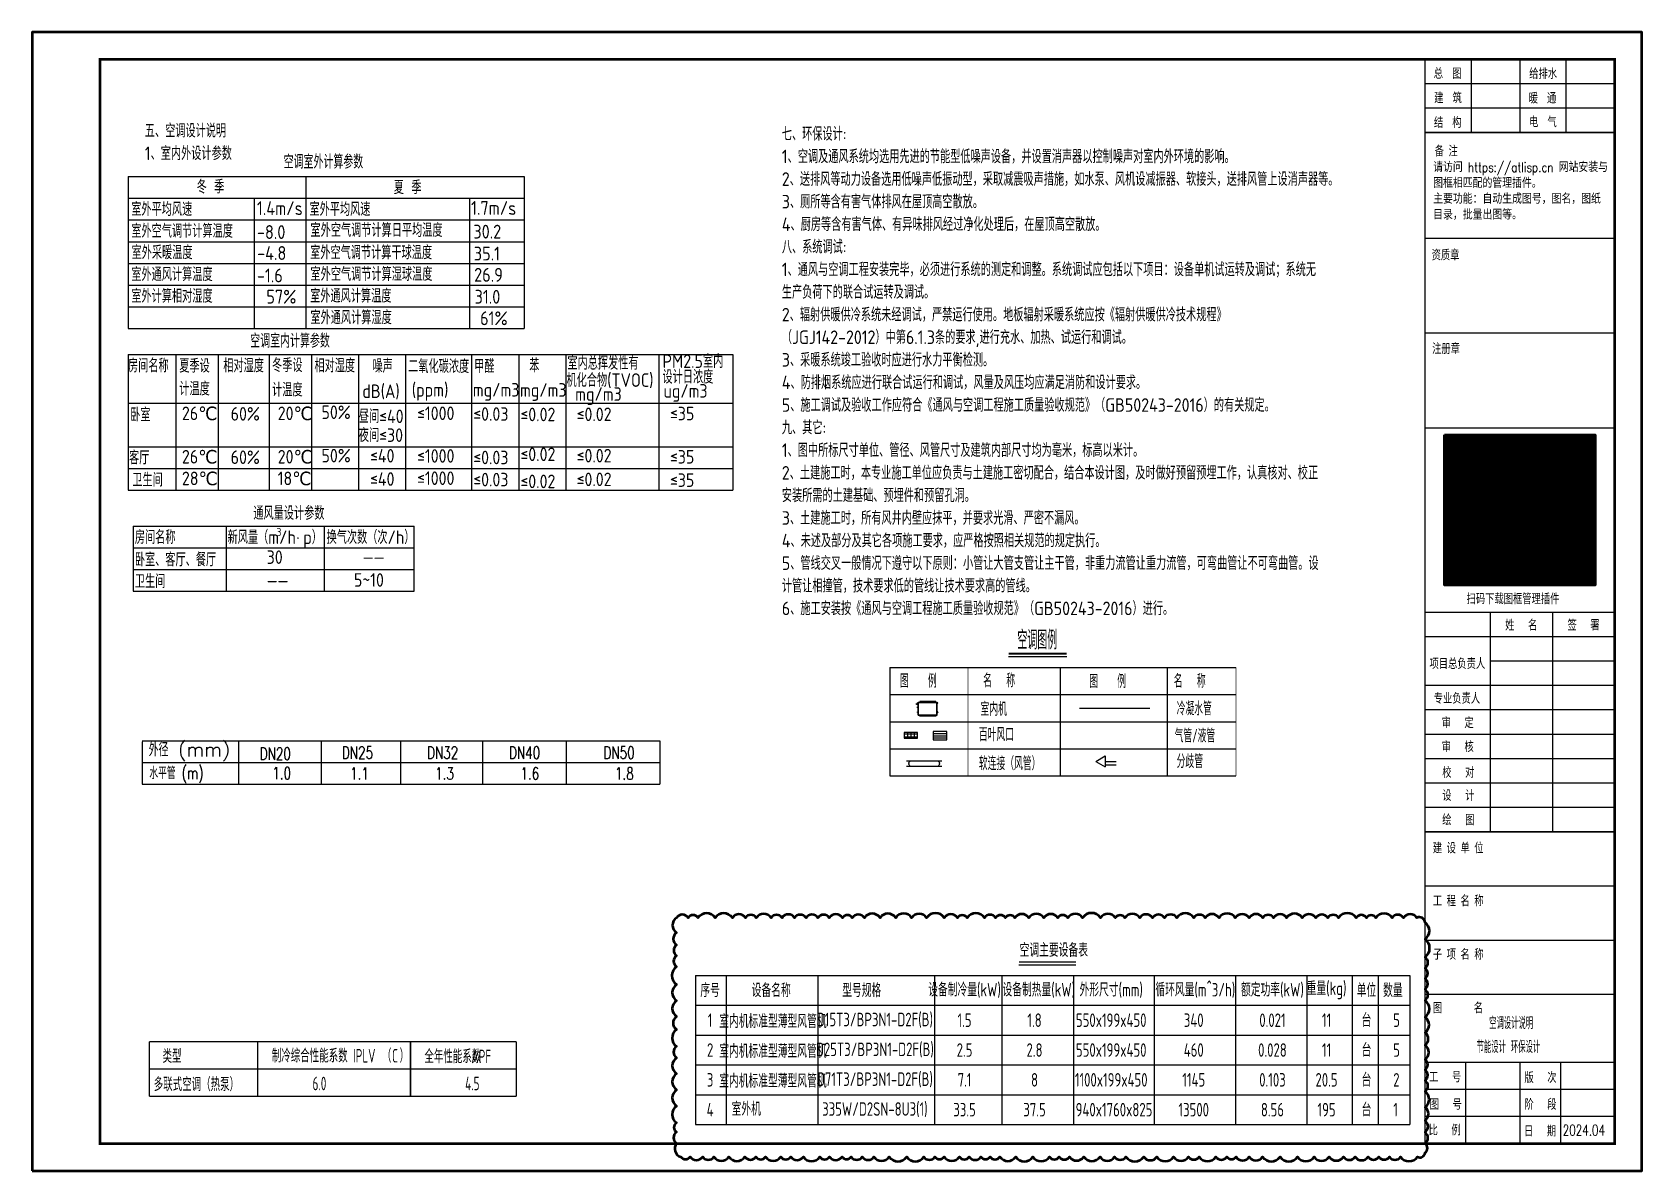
# Model space of a CAD drawing. Header units: millimetres. Extents: x -59400 to 124631, y 0 to 42000.
# Drawn here: x 2915 to 62315, y 0 to 42000 of the extents above; entities that cross this region are included whole.
import ezdxf
from ezdxf.enums import TextEntityAlignment as Align

# ---------------------------------------------------------------- set-up
doc = ezdxf.new("R2010")
doc.units = ezdxf.units.MM
doc.header["$LTSCALE"] = 600
doc.linetypes.add('CENTER2', pattern=[1.125, 0.75, -0.125, 0.125, -0.125])
for name, color, linetype in [('ACS-多联机-室内机', 3, 'Continuous'), ('ACS_FFG_FM', 7, 'Continuous'), ('ACS_HFG_FK', 200, 'Continuous'), ('ACS_SFG_FK', 7, 'Continuous'), ('PIPE-空热供水', 6, 'Continuous'), ('TK', 4, 'Continuous'), ('暖通', 7, 'Continuous'), ('设备表', 7, 'Continuous'), ('设计总说明', 7, 'Continuous'), ('采暖', 7, 'Continuous')]:
    doc.layers.add(name, color=color, linetype=linetype)
doc.layers.add('PIPE-地暖供', color=4, linetype='Continuous', lineweight=50)
doc.styles.add('_TCH_DIM', font='SIMPLEX', dxfattribs={"bigfont": 'GBCBIG'})
doc.styles.add('_THVAC_SERIAL', font='SIMPLEX', dxfattribs={"width": 0.8, "height": 3.5, "bigfont": 'HZTXT'})
doc.styles.add('HZTXT1', font='romans.shx', dxfattribs={"width": 0.7, "bigfont": 'GBHZFS.SHX'})
doc.styles.add('M', font='gbenor.shx', dxfattribs={"width": 0.8, "bigfont": 'gbcbig.shx'})
doc.styles.add('TSSD_Norm', font='gbenor.shx', dxfattribs={"width": 0.7, "bigfont": 'gbcbig.shx'})
doc.styles.add('工程字', font='gbenor.shx', dxfattribs={"bigfont": 'gbcbig.shx'})
doc.styles.add('黑体', font='simhei.ttf', dxfattribs={"width": 0.75})

msp = doc.modelspace()

# ---------------------------------------------------------------- texts
at = {"color": 2}
for s, height, style, p in [('空调室外计算参数', 510, '工程字', (12195, 36967)), ('冬 季', 500, '工程字', (8986, 36049)), ('夏 季', 500, '工程字', (16258, 36026)), ('室外平均风速', 500, '工程字', (6571, 35222)), ('1.4m/s', 510, '工程字', (11209, 35256)), ('室外平均风速', 500, '工程字', (13148, 35222)), ('1.7m/s', 510, '工程字', (19111, 35261)), ('室外空气调节计算温度', 500, '工程字', (6573, 34417)), ('-8.0', 510, '工程字', (11209, 34373)), ('室外空气调节计算日平均温度', 500, '工程字', (13184, 34447)), ('30.2', 510, '工程字', (19196, 34388)), ('室外采暖温度', 500, '工程字', (6583, 33626)), ('-4.8', 510, '工程字', (11216, 33599)), ('室外空气调节计算干球温度', 500, '工程字', (13172, 33624)), ('35.1', 510, '工程字', (19213, 33579)), ('室外通风计算温度', 500, '工程字', (6573, 32817)), ('-1.6', 510, '工程字', (11209, 32773)), ('室外空气调节计算湿球温度', 500, '工程字', (13184, 32827)), ('26.9', 510, '工程字', (19225, 32795)), ('室外计算相对湿度', 500, '工程字', (6573, 32017)), ('57%%%', 510, '工程字', (11558, 31989)), ('室外通风计算温度', 500, '工程字', (13172, 32024)), ('31.0', 510, '工程字', (19242, 31986)), ('室外通风计算湿度', 500, '工程字', (13184, 31227)), ('61%%%', 510, '工程字', (19444, 31192)), ('空调室内计算参数', 510, '工程字', (10962, 30360)), ('房间名称', 500, '工程字', (6452, 29452)), ('夏季设', 500, '工程字', (8344, 29443)), ('相对湿度', 500, '工程字', (9967, 29452)), ('冬季设', 500, '工程字', (11768, 29464)), ('相对湿度', 500, '工程字', (13332, 29452)), ('噪声', 500, '工程字', (15474, 29441)), ('二氧化碳浓度', 500, '工程字', (16791, 29426)), ('甲醛', 500, '工程字', (19227, 29426)), ('苯', 500, '工程字', (21259, 29449)), ('室内总挥发性有', 500, '工程字', (22667, 29550)), ('PM2.5室内', 500, '工程字', (26176, 29615)), ('计温度', 500, '工程字', (8344, 28597)), ('计温度', 500, '工程字', (11768, 28560)), ('(ppm)', 500, '工程字', (16923, 28559)), ('机化合物(TVOC)', 500, '工程字', (22634, 28917)), ('设计日浓度', 500, '工程字', (26176, 29037)), ('dB(A)', 500, '工程字', (15099, 28506)), ('mg/m3', 500, '工程字', (19175, 28559)), ('mg/m3', 500, '工程字', (20915, 28553)), ('mg/m3', 500, '工程字', (22951, 28403)), ('ug/m3', 500, '工程字', (26211, 28519)), ('卧室', 500, '工程字', (6532, 27637)), ('26℃', 500, '工程字', (8441, 27690)), ('60%', 500, '工程字', (10240, 27672)), ('20℃', 500, '工程字', (11976, 27690)), ('50%', 500, '工程字', (13592, 27731)), ('昼间≤40', 500, '工程字', (14970, 27582)), ('≤1000', 500, '工程字', (17119, 27694)), ('≤0.03', 500, '工程字', (19192, 27666)), ('≤0.02', 500, '工程字', (20933, 27649)), ('≤0.02', 500, '工程字', (23006, 27655)), ('≤35', 500, '工程字', (26451, 27683)), ('夜间≤30', 500, '工程字', (14970, 26886)), ('客厅', 500, '工程字', (6490, 26057)), ('26℃', 500, '工程字', (8441, 26090)), ('60%', 500, '工程字', (10240, 26072)), ('20℃', 500, '工程字', (11976, 26090)), ('50%', 500, '工程字', (13592, 26131)), ('≤40', 500, '工程字', (15383, 26125)), ('≤1000', 500, '工程字', (17119, 26120)), ('≤0.03', 500, '工程字', (19192, 26063)), ('≤0.02', 500, '工程字', (20933, 26180)), ('≤0.02', 500, '工程字', (23006, 26130)), ('≤35', 500, '工程字', (26451, 26087)), ('卫生间', 500, '工程字', (6610, 25237)), ('28℃', 500, '工程字', (8441, 25290)), ('18℃', 500, '工程字', (11976, 25290)), ('≤40', 500, '工程字', (15383, 25268)), ('≤1000', 500, '工程字', (17119, 25298)), ('≤0.03', 500, '工程字', (19192, 25247)), ('≤0.02', 500, '工程字', (20933, 25180)), ('≤0.02', 500, '工程字', (23006, 25255)), ('≤35', 500, '工程字', (26451, 25227)), ('通风量设计参数', 500, '工程字', (11077, 24011)), ('房间名称', 500, '工程字', (6704, 23122)), ('新风量（m/h p）', 500, '工程字', (10126, 23122)), ('3', 300, '工程字', (11932, 23413)), ('.', 500, '工程字', (12661, 23303)), ('换气次数（次/h）', 500, '工程字', (13780, 23122)), ('卧室、客厅、餐厅', 500, '工程字', (6704, 22297)), ('30', 500, '工程字', (11569, 22386)), ('——', 500, '工程字', (15116, 22400, -53169)), ('卫生间', 500, '工程字', (6704, 21497)), ('5~10', 500, '工程字', (14789, 21544)), ('——', 500, '工程字', (11569, 21535)), ('外径 (mm)', 510, '_TCH_DIM', (7213, 15283))]:
    msp.add_text(s, height=height, dxfattribs=dict(at, style=style)).set_placement(p)
for s, height, style, width, p in [('空调图例', 700, 'TSSD_Norm', 0.7, (39272, 19231, -2500)), ('室外机', 500, 'M', 0.8, (28726, 2030))]:
    msp.add_text(s, height=height, dxfattribs=dict(style=style, width=width)).set_placement(p)
at = {"color": 2, "style": '_TCH_DIM', "width": 0.72}
for s, p in [('DN20', (11310, 15159)), ('DN25', (14344, 15199)), ('DN32', (17486, 15199)), ('DN40', (20509, 15199)), ('DN50', (23997, 15199)), ('水平管 (m)', (7237, 14452)), ('1.0', (11775, 14441)), ('1.1', (14648, 14429)), ('1.3', (17785, 14429)), ('1.6', (20933, 14429)), ('1.8', (24420, 14429))]:
    msp.add_text(s, height=450, dxfattribs=at).set_placement(p)
at = {"color": 1, "style": 'M', "width": 0.8}
for s, p in [('5', (53142, 5305)), ('5', (53142, 4205)), ('2', (53142, 3105)), ('1', (53142, 2005))]:
    msp.add_text(s, height=500, dxfattribs=at).set_placement(p)
at = {"color": 2, "char_height": 500, "attachment_point": 1, "style": '工程字'}
for s, insert, width in [('{\\C4;\\P}五、空调设计说明\\P1、室内外设计参数', (7072, 39450), 19500), ('\\P\\P\\P七、环保设计:\\P1、空调及通风系统均选用先进的节能型低噪声设备，并设置消声器以控制噪声对室内外环境的影响。\\P2、送排风等动力设备选用低噪声低振动型，采取减震吸声措施，如水泵、风机设减振器、软接头，送排风管上设消声器等。\\P3、厕所等含有害气体排风在屋顶高空散放。\\P4、厨房等含有害气体、有异味排风经过净化处理后，在屋顶高空散放。\\P八、系统调试:\\P1、通风与空调工程安装完毕，必须进行系统的测定和调整。系统调试应包括以下项目：设备单机试运转及调试；系统无生产负荷下的联合试运转及调试。\\P2、辐射供暖供冷系统未经调试，严禁运行使用。地板辐射采暖系统应按《辐射供暖供冷技术规程》（JGJ142-2012）中第6.1.3条的要求,进行充水、加热、试运行和调试。\\P3、采暖系统竣工验收时应进行水力平衡检测。\\P4、防排烟系统应进行联合试运行和调试，风量及风压均应满足消防和设计要求。\\P5、施工调试及验收工作应符合《通风与空调工程施工质量验收规范》（GB50243-2016）的有关规定。\\P九、其它:\\P1、图中所标尺寸单位、管径、风管尺寸及建筑内部尺寸均为毫米，标高以米计。\\P2、土建施工时，本专业施工单位应负责与土建施工密切配合，结合本设计图，及时做好预留预埋工作，认真核对、校正安装所需的土建基础、预埋件和预留孔洞。\\P3、土建施工时，所有风井内壁应抹平，并要求光滑、严密不漏风。\\P4、未述及部分及其它各项施工要求，应严格按照相关规范的规定执行。\\P5、管线交叉一般情况下遵守以下原则：小管让大管支管让主干管，非重力流管让重力流管，可弯曲管让不可弯曲管。设计管让相撞管，技术要求低的管线让技术要求高的管线。\\P6、施工安装按《通风与空调工程施工质量验收规范》（GB50243-2016）进行。', (30580, 41000), 19766.32)]:
    msp.add_mtext(s, dxfattribs=dict(at, insert=insert, width=width))
at = {"char_height": 500, "attachment_point": 5, "style": 'M'}
for s, insert in [('序号', (27933, 6655)), ('设备名称', (30187, 6655)), ('型号规格', (33529, 6655)), ('设备制冷量(kW)', (37322, 6655)), ('设备制热量(kW)', (40062, 6655)), ('外形尺寸(mm)', (42735, 6655)), ('循环风量(m^ 3/h)', (45838, 6655)), ('额定功率(kW)', (48685, 6655)), ('重量(kg)', (50681, 6655)), ('单位', (52156, 6655)), ('数量', (53129, 6655)), ('1', (27933, 5555)), ('室内机标准型薄型风管机 ', (30249, 5515)), ('D15T3/BP3N1-D2F(B)', (34014, 5555)), ('1.5', (37322, 5555)), ('1.8', (39905, 5555)), ('550x199x450', (42735, 5555)), ('340', (45780, 5555)), ('0.021', (48685, 5555)), ('11', (50681, 5555)), ('台', (52156, 5555)), ('D25T3/BP3N1-D2F(B)', (34014, 4455)), ('台', (52156, 4455)), ('2', (27933, 4455)), ('室内机标准型薄型风管机 ', (30249, 4415)), ('2.5', (37322, 4455)), ('2.8', (39905, 4455)), ('550x199x450', (42735, 4455)), ('460', (45780, 4455)), ('0.028', (48685, 4455)), ('11', (50681, 4455)), ('3', (27933, 3355)), ('室内机标准型薄型风管机 ', (30249, 3315)), ('D71T3/BP3N1-D2F(B)', (34014, 3355)), ('7.1', (37322, 3355)), ('8', (39905, 3355)), ('1100x199x450', (42735, 3355)), ('1145', (45780, 3355)), ('0.103', (48685, 3355)), ('20.5', (50681, 3355)), ('台', (52156, 3355)), ('4', (27933, 2255)), ('335W/D2SN-8U3(1)', (34014, 2255)), ('33.5', (37322, 2255)), ('37.5', (39905, 2255)), ('940x1760x825', (42838, 2255)), ('13500', (45780, 2255)), ('8.56', (48685, 2255)), ('195', (50681, 2255)), ('台', (52156, 2255))]:
    msp.add_mtext(s, dxfattribs=dict(at, insert=insert))
at = {"layer": '设备表', "linetype": 'Continuous', "lineweight": 0, "style": 'M', "width": 0.8}
msp.add_text('空调主要设备表', height=500, dxfattribs=at).set_placement((39357, 7891))
at = {"layer": '设计总说明', "color": 7, "style": 'TSSD_Norm', "width": 0.7}
for s, p in [('类型', (7726, 3977)), ('制冷综合性能系数', (11757, 3994)), ('IPLV', (14757, 3994)), ('（', (15823, 3994)), ('C', (16198, 3994)), ('）', (16474, 3994)), ('全年性能系数', (17389, 3969)), ('APF', (19123, 3969)), ('多联式空调（热泵）', (7401, 2940)), ('6.0', (13262, 2970)), ('4.5', (18894, 2970))]:
    msp.add_text(s, height=500, dxfattribs=at).set_placement(p)
at = {"layer": '采暖', "style": 'TSSD_Norm', "width": 0.65}
for s, p in [('图    例', (34943, 17821, -2500)), ('名   称', (38009, 17836, -2500)), ('图    例', (41929, 17806, -2500)), ('名   称', (45042, 17817, -2500)), ('室内机', (37910, 16783, -2500)), ('冷凝水管', (45149, 16800, -2500)), ('百叶风口', (37849, 15842, -2500)), ('气管/液管', (45074, 15800, -2500)), ('软连接（风管）', (37849, 14777, -2500)), ('分歧管', (45149, 14856, -2500))]:
    msp.add_text(s, height=500, dxfattribs=at).set_placement(p)

# ---------------------------------------------------------------- blocks, each defined once
blk = doc.blocks.new('H-DTDFFS-6')
for p, q in [((-0.5, 0.5), (-0.5, -0.5)), ((0.5, 0.5), (-0.5, 0.5)), ((-0.45, 0.25), (0.45, 0.25)), ((-0.25, 0.5), (-0.25, -0.5)), ((0, 0.5), (0, -0.5)), ((0.25, 0.5), (0.25, -0.5)), ((0.5, -0.5), (0.5, 0.5)), ((-0.5, -0.5), (0.5, -0.5)), ((-0.45, -0.25), (0.45, -0.25))]:
    blk.add_line(p, q)
blk = doc.blocks.new('H-DTDFFS-3-H')
for p, q in [((0.5, 0.5), (-0.5, 0.5)), ((-0.5, 0.5), (-0.5, -0.5)), ((-0.5, 0.25), (0.5, 0.25)), ((-0.5, 0), (0.5, 0)), ((0.5, -0.5), (0.5, 0.5)), ((-0.5, -0.25), (0.5, -0.25)), ((-0.5, -0.5), (0.5, -0.5))]:
    blk.add_line(p, q)
blk = doc.blocks.new('20220304.16055690')
h = blk.add_hatch(color=256)
h.dxf.hatch_style = 1
h.paths.add_polyline_path([(375, 25), (725, 25), (725, 250), (712, 250), (712, 38), (375, 38)])
h.paths.add_polyline_path([(25, 25), (375, 25), (375, 38), (38, 38), (38, 250), (25, 250)])
h.paths.add_polyline_path([(712, 250), (725, 250), (725, 501), (375, 501), (375, 488), (712, 488)])
h.paths.add_polyline_path([(25, 250), (38, 250), (38, 488), (375, 488), (375, 501), (25, 501)])
at = {"ltscale": 1000}
for p, q in [((0, 399), (0, 386)), ((0, 392), (0, 399)), ((25, 399), (0, 399)), ((0, 386), (25, 386)), ((0, 56), (0, 63)), ((0, 63), (0, 50)), ((25, 63), (0, 63)), ((0, 50), (25, 50)), ((25, 501), (25, 25)), ((38, 488), (38, 38)), ((676, 526), (66, 526)), ((83, 25), (83, 0)), ((83, 0), (663, 0)), ((663, 0), (663, 25)), ((712, 488), (712, 38)), ((725, 501), (725, 25)), ((725, 486), (725, 499)), ((725, 399), (750, 399)), ((750, 386), (725, 386)), ((755, 222), (725, 222)), ((755, 217), (725, 217)), ((755, 217), (725, 217)), ((755, 211), (725, 211)), ((795, 101), (725, 101)), ((795, 96), (725, 96)), ((795, 90), (725, 90)), ((725, 63), (750, 63)), ((750, 50), (725, 50)), ((750, 399), (750, 386)), ((750, 392), (750, 399)), ((750, 56), (750, 63)), ((750, 63), (750, 50)), ((755, 211), (755, 222)), ((795, 90), (795, 101))]:
    blk.add_line(p, q, dxfattribs=at)
for p, q in [((725, 501), (25, 501)), ((725, 25), (25, 25)), ((712, 488), (38, 488)), ((712, 38), (38, 38)), ((66, 526), (66, 501)), ((676, 501), (676, 526)), ((755, 217), (775, 217)), ((795, 96), (815, 96))]:
    blk.add_line(p, q)
for points in [[(9, 389), (16, 389), (16, 396), (9, 396)], [(9, 53), (16, 53), (16, 61), (9, 61)], [(742, 389), (734, 389), (734, 396), (742, 396)], [(742, 53), (734, 53), (734, 61), (742, 61)]]:
    blk.add_lwpolyline(points, close=True, dxfattribs=at)
blk = doc.blocks.new('qr-212579422443', base_point=(340583, 125612))
at = {"color": 18, "true_color": 0x000000, "const_width": 100}
for points in [[(340583, 125562), (340683, 125562)], [(340683, 125562), (340783, 125562)], [(340783, 125562), (340883, 125562)], [(340883, 125562), (340983, 125562)], [(340983, 125562), (341083, 125562)], [(341083, 125562), (341183, 125562)], [(341183, 125562), (341283, 125562)], [(341483, 125562), (341583, 125562)], [(341683, 125562), (341783, 125562)], [(341983, 125562), (342083, 125562)], [(342183, 125562), (342283, 125562)], [(342283, 125562), (342383, 125562)], [(342383, 125562), (342483, 125562)], [(342583, 125562), (342683, 125562)], [(342983, 125562), (343083, 125562)], [(343083, 125562), (343183, 125562)], [(343183, 125562), (343283, 125562)], [(343383, 125562), (343483, 125562)], [(343583, 125562), (343683, 125562)], [(343683, 125562), (343783, 125562)], [(343783, 125562), (343883, 125562)], [(343883, 125562), (343983, 125562)], [(343983, 125562), (344083, 125562)], [(344083, 125562), (344183, 125562)], [(344183, 125562), (344283, 125562)], [(340583, 125462), (340683, 125462)], [(340583, 125362), (340683, 125362)], [(340583, 125262), (340683, 125262)], [(340583, 125162), (340683, 125162)], [(340783, 125362), (340883, 125362)], [(340783, 125262), (340883, 125262)], [(340783, 125162), (340883, 125162)], [(340883, 125362), (340983, 125362)], [(340883, 125262), (340983, 125262)], [(340883, 125162), (340983, 125162)], [(340983, 125362), (341083, 125362)], [(340983, 125262), (341083, 125262)], [(340983, 125162), (341083, 125162)], [(341183, 125462), (341283, 125462)], [(341183, 125362), (341283, 125362)], [(341183, 125262), (341283, 125262)], [(341183, 125162), (341283, 125162)], [(341383, 125462), (341483, 125462)], [(341483, 125462), (341583, 125462)], [(341483, 125262), (341583, 125262)], [(341483, 125162), (341583, 125162)], [(341583, 125362), (341683, 125362)], [(341583, 125262), (341683, 125262)], [(341583, 125162), (341683, 125162)], [(341683, 125262), (341783, 125262)], [(341683, 125162), (341783, 125162)], [(341783, 125362), (341883, 125362)], [(341883, 125362), (341983, 125362)], [(341883, 125262), (341983, 125262)], [(341983, 125462), (342083, 125462)], [(341983, 125262), (342083, 125262)], [(341983, 125162), (342083, 125162)], [(342083, 125362), (342183, 125362)], [(342083, 125262), (342183, 125262)], [(342183, 125362), (342283, 125362)], [(342183, 125162), (342283, 125162)], [(342283, 125462), (342383, 125462)], [(342283, 125262), (342383, 125262)], [(342283, 125162), (342383, 125162)], [(342383, 125362), (342483, 125362)], [(342483, 125462), (342583, 125462)], [(342583, 125462), (342683, 125462)], [(342583, 125362), (342683, 125362)], [(342583, 125162), (342683, 125162)], [(342683, 125462), (342783, 125462)], [(342683, 125362), (342783, 125362)], [(342783, 125462), (342883, 125462)], [(342783, 125262), (342883, 125262)], [(342783, 125162), (342883, 125162)], [(342883, 125262), (342983, 125262)], [(342983, 125262), (343083, 125262)], [(343083, 125462), (343183, 125462)], [(343083, 125162), (343183, 125162)], [(343183, 125462), (343283, 125462)], [(343183, 125362), (343283, 125362)], [(343283, 125462), (343383, 125462)], [(343283, 125162), (343383, 125162)], [(343383, 125262), (343483, 125262)], [(343583, 125462), (343683, 125462)], [(343583, 125362), (343683, 125362)], [(343583, 125262), (343683, 125262)], [(343583, 125162), (343683, 125162)], [(343783, 125362), (343883, 125362)], [(343783, 125262), (343883, 125262)], [(343783, 125162), (343883, 125162)], [(343883, 125362), (343983, 125362)], [(343883, 125262), (343983, 125262)], [(343883, 125162), (343983, 125162)], [(343983, 125362), (344083, 125362)], [(343983, 125262), (344083, 125262)], [(343983, 125162), (344083, 125162)], [(344183, 125462), (344283, 125462)], [(344183, 125362), (344283, 125362)], [(344183, 125262), (344283, 125262)], [(344183, 125162), (344283, 125162)], [(340583, 125062), (340683, 125062)], [(340583, 124962), (340683, 124962)], [(340683, 124962), (340783, 124962)], [(340783, 124962), (340883, 124962)], [(340883, 124962), (340983, 124962)], [(340983, 124962), (341083, 124962)], [(340983, 124762), (341083, 124762)], [(341083, 124962), (341183, 124962)], [(341083, 124762), (341183, 124762)], [(341183, 125062), (341283, 125062)], [(341183, 124962), (341283, 124962)], [(341183, 124762), (341283, 124762)], [(341283, 124762), (341383, 124762)], [(341383, 125062), (341483, 125062)], [(341383, 124962), (341483, 124962)], [(341383, 124862), (341483, 124862)], [(341483, 125062), (341583, 125062)], [(341483, 124862), (341583, 124862)], [(341583, 124962), (341683, 124962)], [(341583, 124862), (341683, 124862)], [(341783, 124962), (341883, 124962)], [(341783, 124862), (341883, 124862)], [(341783, 124762), (341883, 124762)], [(341883, 124862), (341983, 124862)], [(341983, 125062), (342083, 125062)], [(341983, 124962), (342083, 124962)], [(342083, 124862), (342183, 124862)], [(342183, 124962), (342283, 124962)], [(342283, 124862), (342383, 124862)], [(342283, 124762), (342383, 124762)], [(342383, 124962), (342483, 124962)], [(342483, 125062), (342583, 125062)], [(342483, 124762), (342583, 124762)], [(342583, 125062), (342683, 125062)], [(342583, 124962), (342683, 124962)], [(342583, 124862), (342683, 124862)], [(342583, 124762), (342683, 124762)], [(342683, 125062), (342783, 125062)], [(342683, 124862), (342783, 124862)], [(342683, 124762), (342783, 124762)], [(342783, 125062), (342883, 125062)], [(342783, 124962), (342883, 124962)], [(342983, 125062), (343083, 125062)], [(342983, 124962), (343083, 124962)], [(342983, 124862), (343083, 124862)], [(343083, 125062), (343183, 125062)], [(343083, 124762), (343183, 124762)], [(343183, 125062), (343283, 125062)], [(343183, 124962), (343283, 124962)], [(343183, 124862), (343283, 124862)], [(343183, 124762), (343283, 124762)], [(343283, 124762), (343383, 124762)], [(343383, 125062), (343483, 125062)], [(343383, 124962), (343483, 124962)], [(343583, 125062), (343683, 125062)], [(343583, 124962), (343683, 124962)], [(343583, 124762), (343683, 124762)], [(343683, 124962), (343783, 124962)], [(343683, 124762), (343783, 124762)], [(343783, 124962), (343883, 124962)], [(343883, 124962), (343983, 124962)], [(343983, 124962), (344083, 124962)], [(344083, 124962), (344183, 124962)], [(344083, 124762), (344183, 124762)], [(344183, 125062), (344283, 125062)], [(344183, 124962), (344283, 124962)], [(340583, 124562), (340683, 124562)], [(340583, 124362), (340683, 124362)], [(340683, 124362), (340783, 124362)], [(340783, 124562), (340883, 124562)], [(340783, 124362), (340883, 124362)], [(340883, 124462), (340983, 124462)], [(340883, 124362), (340983, 124362)], [(340983, 124662), (341083, 124662)], [(340983, 124562), (341083, 124562)], [(340983, 124462), (341083, 124462)], [(341083, 124662), (341183, 124662)], [(341083, 124362), (341183, 124362)], [(341183, 124562), (341283, 124562)], [(341183, 124362), (341283, 124362)], [(341283, 124562), (341383, 124562)], [(341283, 124462), (341383, 124462)], [(341383, 124462), (341483, 124462)], [(341483, 124662), (341583, 124662)], [(341483, 124562), (341583, 124562)], [(341483, 124462), (341583, 124462)], [(341583, 124662), (341683, 124662)], [(341583, 124562), (341683, 124562)], [(341583, 124362), (341683, 124362)], [(341683, 124662), (341783, 124662)], [(341683, 124562), (341783, 124562)], [(341683, 124362), (341783, 124362)], [(341883, 124462), (341983, 124462)], [(341983, 124662), (342083, 124662)], [(341983, 124362), (342083, 124362)], [(342083, 124462), (342183, 124462)], [(342283, 124662), (342383, 124662)], [(342283, 124562), (342383, 124562)], [(342283, 124362), (342383, 124362)], [(342383, 124662), (342483, 124662)], [(342383, 124562), (342483, 124562)], [(342383, 124362), (342483, 124362)], [(342483, 124362), (342583, 124362)], [(342583, 124662), (342683, 124662)], [(342583, 124462), (342683, 124462)], [(342683, 124662), (342783, 124662)], [(342683, 124562), (342783, 124562)], [(342683, 124362), (342783, 124362)], [(342783, 124662), (342883, 124662)], [(342783, 124562), (342883, 124562)], [(342783, 124462), (342883, 124462)], [(342783, 124362), (342883, 124362)], [(342883, 124662), (342983, 124662)], [(342883, 124562), (342983, 124562)], [(342883, 124462), (342983, 124462)], [(342983, 124562), (343083, 124562)], [(343083, 124562), (343183, 124562)], [(343183, 124562), (343283, 124562)], [(343183, 124462), (343283, 124462)], [(343283, 124362), (343383, 124362)], [(343383, 124662), (343483, 124662)], [(343383, 124562), (343483, 124562)], [(343483, 124662), (343583, 124662)], [(343483, 124562), (343583, 124562)], [(343483, 124462), (343583, 124462)], [(343483, 124362), (343583, 124362)], [(343583, 124662), (343683, 124662)], [(343583, 124362), (343683, 124362)], [(343683, 124662), (343783, 124662)], [(343683, 124562), (343783, 124562)], [(343783, 124662), (343883, 124662)], [(343783, 124362), (343883, 124362)], [(343883, 124662), (343983, 124662)], [(343883, 124562), (343983, 124562)], [(343983, 124662), (344083, 124662)], [(344083, 124462), (344183, 124462)], [(344083, 124362), (344183, 124362)], [(344183, 124662), (344283, 124662)], [(344183, 124562), (344283, 124562)], [(344183, 124462), (344283, 124462)], [(340583, 124162), (340683, 124162)], [(340583, 124062), (340683, 124062)], [(340583, 123962), (340683, 123962)], [(340683, 123962), (340783, 123962)], [(340783, 124162), (340883, 124162)], [(340783, 123962), (340883, 123962)], [(340883, 124062), (340983, 124062)], [(340983, 124262), (341083, 124262)], [(340983, 124162), (341083, 124162)], [(340983, 124062), (341083, 124062)], [(341083, 124262), (341183, 124262)], [(341083, 123962), (341183, 123962)], [(341183, 124162), (341283, 124162)], [(341183, 123962), (341283, 123962)], [(341283, 124262), (341383, 124262)], [(341483, 124262), (341583, 124262)], [(341483, 124162), (341583, 124162)], [(341483, 124062), (341583, 124062)], [(341583, 124162), (341683, 124162)], [(341583, 123962), (341683, 123962)], [(341683, 124262), (341783, 124262)], [(341683, 124162), (341783, 124162)], [(341683, 124062), (341783, 124062)], [(341683, 123962), (341783, 123962)], [(341783, 124162), (341883, 124162)], [(341883, 123962), (341983, 123962)], [(341983, 124162), (342083, 124162)], [(341983, 123962), (342083, 123962)], [(342083, 124062), (342183, 124062)], [(342183, 123962), (342283, 123962)], [(342283, 124262), (342383, 124262)], [(342283, 124162), (342383, 124162)], [(342283, 123962), (342383, 123962)], [(342383, 124162), (342483, 124162)], [(342383, 123962), (342483, 123962)], [(342483, 124162), (342583, 124162)], [(342483, 123962), (342583, 123962)], [(342583, 124262), (342683, 124262)], [(342583, 124162), (342683, 124162)], [(342683, 124162), (342783, 124162)], [(342683, 123962), (342783, 123962)], [(342783, 124262), (342883, 124262)], [(342783, 124062), (342883, 124062)], [(342883, 124262), (342983, 124262)], [(342883, 124162), (342983, 124162)], [(342883, 124062), (342983, 124062)], [(342983, 124162), (343083, 124162)], [(343083, 124262), (343183, 124262)], [(343083, 123962), (343183, 123962)], [(343183, 124262), (343283, 124262)], [(343183, 124062), (343283, 124062)], [(343183, 123962), (343283, 123962)], [(343283, 123962), (343383, 123962)], [(343383, 124262), (343483, 124262)], [(343383, 124162), (343483, 124162)], [(343483, 124262), (343583, 124262)], [(343483, 124062), (343583, 124062)], [(343483, 123962), (343583, 123962)], [(343583, 124162), (343683, 124162)], [(343583, 124062), (343683, 124062)], [(343583, 123962), (343683, 123962)], [(343683, 124262), (343783, 124262)], [(343683, 124162), (343783, 124162)], [(343683, 123962), (343783, 123962)], [(343783, 124262), (343883, 124262)], [(343883, 124162), (343983, 124162)], [(343883, 123962), (343983, 123962)], [(343983, 124262), (344083, 124262)], [(343983, 124162), (344083, 124162)], [(343983, 124062), (344083, 124062)], [(343983, 123962), (344083, 123962)], [(344083, 124062), (344183, 124062)], [(344083, 123962), (344183, 123962)], [(340683, 123762), (340783, 123762)], [(340683, 123662), (340783, 123662)], [(340883, 123762), (340983, 123762)], [(340883, 123662), (340983, 123662)], [(340983, 123862), (341083, 123862)], [(341083, 123862), (341183, 123862)], [(341083, 123762), (341183, 123762)], [(341083, 123562), (341183, 123562)], [(341183, 123762), (341283, 123762)], [(341183, 123562), (341283, 123562)], [(341283, 123762), (341383, 123762)], [(341283, 123662), (341383, 123662)], [(341483, 123762), (341583, 123762)], [(341483, 123662), (341583, 123662)], [(341483, 123562), (341583, 123562)], [(341583, 123762), (341683, 123762)], [(341583, 123562), (341683, 123562)], [(341683, 123762), (341783, 123762)], [(341683, 123562), (341783, 123562)], [(341783, 123762), (341883, 123762)], [(341883, 123762), (341983, 123762)], [(341983, 123662), (342083, 123662)], [(341983, 123562), (342083, 123562)], [(342083, 123862), (342183, 123862)], [(342083, 123762), (342183, 123762)], [(342083, 123662), (342183, 123662)], [(342083, 123562), (342183, 123562)], [(342183, 123762), (342283, 123762)], [(342283, 123662), (342383, 123662)], [(342283, 123562), (342383, 123562)], [(342383, 123762), (342483, 123762)], [(342383, 123562), (342483, 123562)], [(342483, 123862), (342583, 123862)], [(342483, 123762), (342583, 123762)], [(342483, 123662), (342583, 123662)], [(342483, 123562), (342583, 123562)], [(342583, 123762), (342683, 123762)], [(342583, 123662), (342683, 123662)], [(342683, 123762), (342783, 123762)], [(342683, 123662), (342783, 123662)], [(342783, 123862), (342883, 123862)], [(342783, 123662), (342883, 123662)], [(342783, 123562), (342883, 123562)], [(342883, 123762), (342983, 123762)], [(342883, 123562), (342983, 123562)], [(342983, 123762), (343083, 123762)], [(343083, 123762), (343183, 123762)], [(343083, 123662), (343183, 123662)], [(343083, 123562), (343183, 123562)], [(343183, 123762), (343283, 123762)], [(343283, 123762), (343383, 123762)], [(343283, 123562), (343383, 123562)], [(343383, 123762), (343483, 123762)], [(343483, 123662), (343583, 123662)], [(343483, 123562), (343583, 123562)], [(343583, 123762), (343683, 123762)], [(343583, 123662), (343683, 123662)], [(343683, 123862), (343783, 123862)], [(343783, 123862), (343883, 123862)], [(343883, 123562), (343983, 123562)], [(343983, 123862), (344083, 123862)], [(343983, 123762), (344083, 123762)], [(343983, 123662), (344083, 123662)], [(343983, 123562), (344083, 123562)], [(344183, 123562), (344283, 123562)], [(340683, 123362), (340783, 123362)], [(340683, 123262), (340783, 123262)], [(340783, 123362), (340883, 123362)], [(340783, 123262), (340883, 123262)], [(340783, 123162), (340883, 123162)], [(340883, 123362), (340983, 123362)], [(340883, 123262), (340983, 123262)], [(340883, 123162), (340983, 123162)], [(340983, 123462), (341083, 123462)], [(340983, 123262), (341083, 123262)], [(340983, 123162), (341083, 123162)], [(341083, 123462), (341183, 123462)], [(341183, 123362), (341283, 123362)], [(341183, 123162), (341283, 123162)], [(341283, 123362), (341383, 123362)], [(341283, 123262), (341383, 123262)], [(341383, 123162), (341483, 123162)], [(341483, 123162), (341583, 123162)], [(341583, 123362), (341683, 123362)], [(341583, 123262), (341683, 123262)], [(341683, 123362), (341783, 123362)], [(341683, 123162), (341783, 123162)], [(341783, 123362), (341883, 123362)], [(341883, 123362), (341983, 123362)], [(341983, 123462), (342083, 123462)], [(341983, 123262), (342083, 123262)], [(341983, 123162), (342083, 123162)], [(342083, 123262), (342183, 123262)], [(342183, 123362), (342283, 123362)], [(342183, 123162), (342283, 123162)], [(342283, 123462), (342383, 123462)], [(342283, 123362), (342383, 123362)], [(342383, 123362), (342483, 123362)], [(342383, 123262), (342483, 123262)], [(342483, 123462), (342583, 123462)], [(342483, 123362), (342583, 123362)], [(342483, 123262), (342583, 123262)], [(342483, 123162), (342583, 123162)], [(342583, 123362), (342683, 123362)], [(342583, 123262), (342683, 123262)], [(342583, 123162), (342683, 123162)], [(342683, 123362), (342783, 123362)], [(342683, 123262), (342783, 123262)], [(342783, 123262), (342883, 123262)], [(342783, 123162), (342883, 123162)], [(342883, 123462), (342983, 123462)], [(342883, 123362), (342983, 123362)], [(342883, 123162), (342983, 123162)], [(342983, 123462), (343083, 123462)], [(342983, 123162), (343083, 123162)], [(343083, 123362), (343183, 123362)], [(343083, 123262), (343183, 123262)], [(343083, 123162), (343183, 123162)], [(343183, 123462), (343283, 123462)], [(343183, 123362), (343283, 123362)], [(343283, 123462), (343383, 123462)], [(343283, 123362), (343383, 123362)], [(343283, 123162), (343383, 123162)], [(343383, 123362), (343483, 123362)], [(343383, 123262), (343483, 123262)], [(343383, 123162), (343483, 123162)], [(343483, 123262), (343583, 123262)], [(343483, 123162), (343583, 123162)], [(343583, 123462), (343683, 123462)], [(343583, 123362), (343683, 123362)], [(343583, 123262), (343683, 123262)], [(343683, 123262), (343783, 123262)], [(343683, 123162), (343783, 123162)], [(343783, 123462), (343883, 123462)], [(343783, 123162), (343883, 123162)], [(343883, 123262), (343983, 123262)], [(343883, 123162), (343983, 123162)], [(343983, 123362), (344083, 123362)], [(343983, 123262), (344083, 123262)], [(344083, 123462), (344183, 123462)], [(344083, 123362), (344183, 123362)], [(344183, 123462), (344283, 123462)], [(344183, 123162), (344283, 123162)], [(340583, 123062), (340683, 123062)], [(340583, 122762), (340683, 122762)], [(340683, 122762), (340783, 122762)], [(340783, 122862), (340883, 122862)], [(340883, 122762), (340983, 122762)], [(340983, 123062), (341083, 123062)], [(340983, 122862), (341083, 122862)], [(340983, 122762), (341083, 122762)], [(341083, 123062), (341183, 123062)], [(341183, 122962), (341283, 122962)], [(341183, 122762), (341283, 122762)], [(341283, 123062), (341383, 123062)], [(341283, 122762), (341383, 122762)], [(341383, 123062), (341483, 123062)], [(341383, 122962), (341483, 122962)], [(341383, 122862), (341483, 122862)], [(341583, 123062), (341683, 123062)], [(341583, 122962), (341683, 122962)], [(341583, 122862), (341683, 122862)], [(341583, 122762), (341683, 122762)], [(341683, 123062), (341783, 123062)], [(341683, 122962), (341783, 122962)], [(341783, 122962), (341883, 122962)], [(341783, 122862), (341883, 122862)], [(341883, 123062), (341983, 123062)], [(341883, 122862), (341983, 122862)], [(341883, 122762), (341983, 122762)], [(341983, 123062), (342083, 123062)], [(341983, 122962), (342083, 122962)], [(341983, 122862), (342083, 122862)], [(342083, 122962), (342183, 122962)], [(342083, 122862), (342183, 122862)], [(342183, 123062), (342283, 123062)], [(342183, 122762), (342283, 122762)], [(342283, 123062), (342383, 123062)], [(342283, 122762), (342383, 122762)], [(342383, 123062), (342483, 123062)], [(342383, 122962), (342483, 122962)], [(342383, 122762), (342483, 122762)], [(342483, 123062), (342583, 123062)], [(342583, 122862), (342683, 122862)], [(342683, 122862), (342783, 122862)], [(342683, 122762), (342783, 122762)], [(342783, 122862), (342883, 122862)], [(342783, 122762), (342883, 122762)], [(342883, 122762), (342983, 122762)], [(342983, 122862), (343083, 122862)], [(342983, 122762), (343083, 122762)], [(343083, 123062), (343183, 123062)], [(343183, 123062), (343283, 123062)], [(343183, 122862), (343283, 122862)], [(343283, 122962), (343383, 122962)], [(343283, 122862), (343383, 122862)], [(343383, 122862), (343483, 122862)], [(343383, 122762), (343483, 122762)], [(343483, 122962), (343583, 122962)], [(343483, 122762), (343583, 122762)], [(343583, 123062), (343683, 123062)], [(343583, 122862), (343683, 122862)], [(343583, 122762), (343683, 122762)], [(343683, 122862), (343783, 122862)], [(343683, 122762), (343783, 122762)], [(343783, 122962), (343883, 122962)], [(343783, 122862), (343883, 122862)], [(343783, 122762), (343883, 122762)], [(343883, 122862), (343983, 122862)], [(343883, 122762), (343983, 122762)], [(343983, 122962), (344083, 122962)], [(343983, 122862), (344083, 122862)], [(344083, 123062), (344183, 123062)], [(344083, 122962), (344183, 122962)], [(344183, 123062), (344283, 123062)], [(344183, 122762), (344283, 122762)], [(340583, 122562), (340683, 122562)], [(340583, 122462), (340683, 122462)], [(340583, 122362), (340683, 122362)], [(340683, 122562), (340783, 122562)], [(340783, 122562), (340883, 122562)], [(340783, 122362), (340883, 122362)], [(340883, 122562), (340983, 122562)], [(340883, 122362), (340983, 122362)], [(340983, 122562), (341083, 122562)], [(340983, 122362), (341083, 122362)], [(341083, 122562), (341183, 122562)], [(341183, 122562), (341283, 122562)], [(341183, 122462), (341283, 122462)], [(341183, 122362), (341283, 122362)], [(341383, 122662), (341483, 122662)], [(341383, 122562), (341483, 122562)], [(341383, 122462), (341483, 122462)], [(341383, 122362), (341483, 122362)], [(341583, 122562), (341683, 122562)], [(341583, 122462), (341683, 122462)], [(341583, 122362), (341683, 122362)], [(341683, 122562), (341783, 122562)], [(341683, 122362), (341783, 122362)], [(341783, 122662), (341883, 122662)], [(341783, 122562), (341883, 122562)], [(341783, 122462), (341883, 122462)], [(341883, 122562), (341983, 122562)], [(341983, 122662), (342083, 122662)], [(341983, 122462), (342083, 122462)], [(341983, 122362), (342083, 122362)], [(342083, 122562), (342183, 122562)], [(342083, 122462), (342183, 122462)], [(342183, 122662), (342283, 122662)], [(342283, 122662), (342383, 122662)], [(342283, 122362), (342383, 122362)], [(342383, 122562), (342483, 122562)], [(342383, 122362), (342483, 122362)], [(342583, 122662), (342683, 122662)], [(342583, 122562), (342683, 122562)], [(342583, 122462), (342683, 122462)], [(342683, 122662), (342783, 122662)], [(342683, 122462), (342783, 122462)], [(342783, 122462), (342883, 122462)], [(342883, 122362), (342983, 122362)], [(342983, 122462), (343083, 122462)], [(343083, 122562), (343183, 122562)], [(343083, 122462), (343183, 122462)], [(343083, 122362), (343183, 122362)], [(343183, 122562), (343283, 122562)], [(343283, 122662), (343383, 122662)], [(343283, 122562), (343383, 122562)], [(343283, 122462), (343383, 122462)], [(343383, 122662), (343483, 122662)], [(343383, 122562), (343483, 122562)], [(343383, 122462), (343483, 122462)], [(343383, 122362), (343483, 122362)], [(343483, 122362), (343583, 122362)], [(343583, 122562), (343683, 122562)], [(343583, 122362), (343683, 122362)], [(343683, 122362), (343783, 122362)], [(343783, 122662), (343883, 122662)], [(343783, 122562), (343883, 122562)], [(343783, 122462), (343883, 122462)], [(343783, 122362), (343883, 122362)], [(343883, 122662), (343983, 122662)], [(343883, 122562), (343983, 122562)], [(343883, 122362), (343983, 122362)], [(343983, 122562), (344083, 122562)], [(343983, 122462), (344083, 122462)], [(343983, 122362), (344083, 122362)], [(344083, 122462), (344183, 122462)], [(344083, 122362), (344183, 122362)], [(344183, 122362), (344283, 122362)], [(340583, 122262), (340683, 122262)], [(340583, 122162), (340683, 122162)], [(340583, 122062), (340683, 122062)], [(340583, 121962), (340683, 121962)], [(340683, 121962), (340783, 121962)], [(340783, 122262), (340883, 122262)], [(340783, 122162), (340883, 122162)], [(340783, 121962), (340883, 121962)], [(340883, 122262), (340983, 122262)], [(340883, 122162), (340983, 122162)], [(340883, 121962), (340983, 121962)], [(340983, 122262), (341083, 122262)], [(340983, 122162), (341083, 122162)], [(340983, 121962), (341083, 121962)], [(341083, 121962), (341183, 121962)], [(341183, 122262), (341283, 122262)], [(341183, 122162), (341283, 122162)], [(341183, 122062), (341283, 122062)], [(341183, 121962), (341283, 121962)], [(341483, 122062), (341583, 122062)], [(341483, 121962), (341583, 121962)], [(341583, 122062), (341683, 122062)], [(341583, 121962), (341683, 121962)], [(341683, 122162), (341783, 122162)], [(341683, 121962), (341783, 121962)], [(341783, 122062), (341883, 122062)], [(341883, 122162), (341983, 122162)], [(341883, 121962), (341983, 121962)], [(341983, 122162), (342083, 122162)], [(342183, 122062), (342283, 122062)], [(342183, 121962), (342283, 121962)], [(342283, 122262), (342383, 122262)], [(342283, 121962), (342383, 121962)], [(342383, 122162), (342483, 122162)], [(342383, 122062), (342483, 122062)], [(342483, 122262), (342583, 122262)], [(342483, 122062), (342583, 122062)], [(342583, 122162), (342683, 122162)], [(342583, 122062), (342683, 122062)], [(342683, 122262), (342783, 122262)], [(342683, 122062), (342783, 122062)], [(342783, 121962), (342883, 121962)], [(342883, 122162), (342983, 122162)], [(342883, 122062), (342983, 122062)], [(342983, 122262), (343083, 122262)], [(342983, 122162), (343083, 122162)], [(343083, 122262), (343183, 122262)], [(343083, 121962), (343183, 121962)], [(343183, 122262), (343283, 122262)], [(343183, 122062), (343283, 122062)], [(343183, 121962), (343283, 121962)], [(343283, 122262), (343383, 122262)], [(343283, 122162), (343383, 122162)], [(343283, 122062), (343383, 122062)], [(343283, 121962), (343383, 121962)], [(343383, 122162), (343483, 122162)], [(343483, 122062), (343583, 122062)], [(343483, 121962), (343583, 121962)], [(343583, 122262), (343683, 122262)], [(343583, 122162), (343683, 122162)], [(343683, 122262), (343783, 122262)], [(343683, 122162), (343783, 122162)], [(343783, 122262), (343883, 122262)], [(343783, 122162), (343883, 122162)], [(343783, 122062), (343883, 122062)], [(343883, 121962), (343983, 121962)], [(343983, 122062), (344083, 122062)], [(343983, 121962), (344083, 121962)], [(344083, 122262), (344183, 122262)], [(344083, 122162), (344183, 122162)], [(344083, 122062), (344183, 122062)], [(344083, 121962), (344183, 121962)], [(344183, 122262), (344283, 122262)], [(344183, 121962), (344283, 121962)]]:
    blk.add_lwpolyline(points, dxfattribs=at)
blk.add_lwpolyline([(340583, 125612), (344283, 125612), (344283, 121912), (340583, 121912)], close=True)
at = {"color": 7, "true_color": 0xffffff, "const_width": 100}
for points in [[(341283, 125562), (341383, 125562)], [(341383, 125562), (341483, 125562)], [(341583, 125562), (341683, 125562)], [(341783, 125562), (341883, 125562)], [(341883, 125562), (341983, 125562)], [(342083, 125562), (342183, 125562)], [(342483, 125562), (342583, 125562)], [(342683, 125562), (342783, 125562)], [(342783, 125562), (342883, 125562)], [(342883, 125562), (342983, 125562)], [(343283, 125562), (343383, 125562)], [(343483, 125562), (343583, 125562)], [(340683, 125462), (340783, 125462)], [(340683, 125362), (340783, 125362)], [(340683, 125262), (340783, 125262)], [(340683, 125162), (340783, 125162)], [(340783, 125462), (340883, 125462)], [(340883, 125462), (340983, 125462)], [(340983, 125462), (341083, 125462)], [(341083, 125462), (341183, 125462)], [(341083, 125362), (341183, 125362)], [(341083, 125262), (341183, 125262)], [(341083, 125162), (341183, 125162)], [(341283, 125462), (341383, 125462)], [(341283, 125362), (341383, 125362)], [(341283, 125262), (341383, 125262)], [(341283, 125162), (341383, 125162)], [(341383, 125362), (341483, 125362)], [(341383, 125262), (341483, 125262)], [(341383, 125162), (341483, 125162)], [(341483, 125362), (341583, 125362)], [(341583, 125462), (341683, 125462)], [(341683, 125462), (341783, 125462)], [(341683, 125362), (341783, 125362)], [(341783, 125462), (341883, 125462)], [(341783, 125262), (341883, 125262)], [(341783, 125162), (341883, 125162)], [(341883, 125462), (341983, 125462)], [(341883, 125162), (341983, 125162)], [(341983, 125362), (342083, 125362)], [(342083, 125462), (342183, 125462)], [(342083, 125162), (342183, 125162)], [(342183, 125462), (342283, 125462)], [(342183, 125262), (342283, 125262)], [(342283, 125362), (342383, 125362)], [(342383, 125462), (342483, 125462)], [(342383, 125262), (342483, 125262)], [(342383, 125162), (342483, 125162)], [(342483, 125362), (342583, 125362)], [(342483, 125262), (342583, 125262)], [(342483, 125162), (342583, 125162)], [(342583, 125262), (342683, 125262)], [(342683, 125262), (342783, 125262)], [(342683, 125162), (342783, 125162)], [(342783, 125362), (342883, 125362)], [(342883, 125462), (342983, 125462)], [(342883, 125362), (342983, 125362)], [(342883, 125162), (342983, 125162)], [(342983, 125462), (343083, 125462)], [(342983, 125362), (343083, 125362)], [(342983, 125162), (343083, 125162)], [(343083, 125362), (343183, 125362)], [(343083, 125262), (343183, 125262)], [(343183, 125262), (343283, 125262)], [(343183, 125162), (343283, 125162)], [(343283, 125362), (343383, 125362)], [(343283, 125262), (343383, 125262)], [(343383, 125462), (343483, 125462)], [(343383, 125362), (343483, 125362)], [(343383, 125162), (343483, 125162)], [(343483, 125462), (343583, 125462)], [(343483, 125362), (343583, 125362)], [(343483, 125262), (343583, 125262)], [(343483, 125162), (343583, 125162)], [(343683, 125462), (343783, 125462)], [(343683, 125362), (343783, 125362)], [(343683, 125262), (343783, 125262)], [(343683, 125162), (343783, 125162)], [(343783, 125462), (343883, 125462)], [(343883, 125462), (343983, 125462)], [(343983, 125462), (344083, 125462)], [(344083, 125462), (344183, 125462)], [(344083, 125362), (344183, 125362)], [(344083, 125262), (344183, 125262)], [(344083, 125162), (344183, 125162)], [(340583, 124862), (340683, 124862)], [(340583, 124762), (340683, 124762)], [(340683, 125062), (340783, 125062)], [(340683, 124862), (340783, 124862)], [(340683, 124762), (340783, 124762)], [(340783, 125062), (340883, 125062)], [(340783, 124862), (340883, 124862)], [(340783, 124762), (340883, 124762)], [(340883, 125062), (340983, 125062)], [(340883, 124862), (340983, 124862)], [(340883, 124762), (340983, 124762)], [(340983, 125062), (341083, 125062)], [(340983, 124862), (341083, 124862)], [(341083, 125062), (341183, 125062)], [(341083, 124862), (341183, 124862)], [(341183, 124862), (341283, 124862)], [(341283, 125062), (341383, 125062)], [(341283, 124962), (341383, 124962)], [(341283, 124862), (341383, 124862)], [(341383, 124762), (341483, 124762)], [(341483, 124962), (341583, 124962)], [(341483, 124762), (341583, 124762)], [(341583, 125062), (341683, 125062)], [(341583, 124762), (341683, 124762)], [(341683, 125062), (341783, 125062)], [(341683, 124962), (341783, 124962)], [(341683, 124862), (341783, 124862)], [(341683, 124762), (341783, 124762)], [(341783, 125062), (341883, 125062)], [(341883, 125062), (341983, 125062)], [(341883, 124962), (341983, 124962)], [(341883, 124762), (341983, 124762)], [(341983, 124862), (342083, 124862)], [(341983, 124762), (342083, 124762)], [(342083, 125062), (342183, 125062)], [(342083, 124962), (342183, 124962)], [(342083, 124762), (342183, 124762)], [(342183, 125062), (342283, 125062)], [(342183, 124862), (342283, 124862)], [(342183, 124762), (342283, 124762)], [(342283, 125062), (342383, 125062)], [(342283, 124962), (342383, 124962)], [(342383, 125062), (342483, 125062)], [(342383, 124862), (342483, 124862)], [(342383, 124762), (342483, 124762)], [(342483, 124962), (342583, 124962)], [(342483, 124862), (342583, 124862)], [(342683, 124962), (342783, 124962)], [(342783, 124862), (342883, 124862)], [(342783, 124762), (342883, 124762)], [(342883, 125062), (342983, 125062)], [(342883, 124962), (342983, 124962)], [(342883, 124862), (342983, 124862)], [(342883, 124762), (342983, 124762)], [(342983, 124762), (343083, 124762)], [(343083, 124962), (343183, 124962)], [(343083, 124862), (343183, 124862)], [(343283, 125062), (343383, 125062)], [(343283, 124962), (343383, 124962)], [(343283, 124862), (343383, 124862)], [(343383, 124862), (343483, 124862)], [(343383, 124762), (343483, 124762)], [(343483, 125062), (343583, 125062)], [(343483, 124962), (343583, 124962)], [(343483, 124862), (343583, 124862)], [(343483, 124762), (343583, 124762)], [(343583, 124862), (343683, 124862)], [(343683, 125062), (343783, 125062)], [(343683, 124862), (343783, 124862)], [(343783, 125062), (343883, 125062)], [(343783, 124862), (343883, 124862)], [(343783, 124762), (343883, 124762)], [(343883, 125062), (343983, 125062)], [(343883, 124862), (343983, 124862)], [(343883, 124762), (343983, 124762)], [(343983, 125062), (344083, 125062)], [(343983, 124862), (344083, 124862)], [(343983, 124762), (344083, 124762)], [(344083, 125062), (344183, 125062)], [(344083, 124862), (344183, 124862)], [(344183, 124862), (344283, 124862)], [(344183, 124762), (344283, 124762)], [(340583, 124662), (340683, 124662)], [(340583, 124462), (340683, 124462)], [(340683, 124662), (340783, 124662)], [(340683, 124562), (340783, 124562)], [(340683, 124462), (340783, 124462)], [(340783, 124662), (340883, 124662)], [(340783, 124462), (340883, 124462)], [(340883, 124662), (340983, 124662)], [(340883, 124562), (340983, 124562)], [(340983, 124362), (341083, 124362)], [(341083, 124562), (341183, 124562)], [(341083, 124462), (341183, 124462)], [(341183, 124662), (341283, 124662)], [(341183, 124462), (341283, 124462)], [(341283, 124662), (341383, 124662)], [(341283, 124362), (341383, 124362)], [(341383, 124662), (341483, 124662)], [(341383, 124562), (341483, 124562)], [(341383, 124362), (341483, 124362)], [(341483, 124362), (341583, 124362)], [(341583, 124462), (341683, 124462)], [(341683, 124462), (341783, 124462)], [(341783, 124662), (341883, 124662)], [(341783, 124562), (341883, 124562)], [(341783, 124462), (341883, 124462)], [(341783, 124362), (341883, 124362)], [(341883, 124662), (341983, 124662)], [(341883, 124562), (341983, 124562)], [(341883, 124362), (341983, 124362)], [(341983, 124562), (342083, 124562)], [(341983, 124462), (342083, 124462)], [(342083, 124662), (342183, 124662)], [(342083, 124562), (342183, 124562)], [(342083, 124362), (342183, 124362)], [(342183, 124662), (342283, 124662)], [(342183, 124562), (342283, 124562)], [(342183, 124462), (342283, 124462)], [(342183, 124362), (342283, 124362)], [(342283, 124462), (342383, 124462)], [(342383, 124462), (342483, 124462)], [(342483, 124662), (342583, 124662)], [(342483, 124562), (342583, 124562)], [(342483, 124462), (342583, 124462)], [(342583, 124562), (342683, 124562)], [(342583, 124362), (342683, 124362)], [(342683, 124462), (342783, 124462)], [(342883, 124362), (342983, 124362)], [(342983, 124662), (343083, 124662)], [(342983, 124462), (343083, 124462)], [(342983, 124362), (343083, 124362)], [(343083, 124662), (343183, 124662)], [(343083, 124462), (343183, 124462)], [(343083, 124362), (343183, 124362)], [(343183, 124662), (343283, 124662)], [(343183, 124362), (343283, 124362)], [(343283, 124662), (343383, 124662)], [(343283, 124562), (343383, 124562)], [(343283, 124462), (343383, 124462)], [(343383, 124462), (343483, 124462)], [(343383, 124362), (343483, 124362)], [(343583, 124562), (343683, 124562)], [(343583, 124462), (343683, 124462)], [(343683, 124462), (343783, 124462)], [(343683, 124362), (343783, 124362)], [(343783, 124562), (343883, 124562)], [(343783, 124462), (343883, 124462)], [(343883, 124462), (343983, 124462)], [(343883, 124362), (343983, 124362)], [(343983, 124562), (344083, 124562)], [(343983, 124462), (344083, 124462)], [(343983, 124362), (344083, 124362)], [(344083, 124662), (344183, 124662)], [(344083, 124562), (344183, 124562)], [(344183, 124362), (344283, 124362)], [(340583, 124262), (340683, 124262)], [(340683, 124262), (340783, 124262)], [(340683, 124162), (340783, 124162)], [(340683, 124062), (340783, 124062)], [(340783, 124262), (340883, 124262)], [(340783, 124062), (340883, 124062)], [(340883, 124262), (340983, 124262)], [(340883, 124162), (340983, 124162)], [(340883, 123962), (340983, 123962)], [(340983, 123962), (341083, 123962)], [(341083, 124162), (341183, 124162)], [(341083, 124062), (341183, 124062)], [(341183, 124262), (341283, 124262)], [(341183, 124062), (341283, 124062)], [(341283, 124162), (341383, 124162)], [(341283, 124062), (341383, 124062)], [(341283, 123962), (341383, 123962)], [(341383, 124262), (341483, 124262)], [(341383, 124162), (341483, 124162)], [(341383, 124062), (341483, 124062)], [(341383, 123962), (341483, 123962)], [(341483, 123962), (341583, 123962)], [(341583, 124262), (341683, 124262)], [(341583, 124062), (341683, 124062)], [(341783, 124262), (341883, 124262)], [(341783, 124062), (341883, 124062)], [(341783, 123962), (341883, 123962)], [(341883, 124262), (341983, 124262)], [(341883, 124162), (341983, 124162)], [(341883, 124062), (341983, 124062)], [(341983, 124262), (342083, 124262)], [(341983, 124062), (342083, 124062)], [(342083, 124262), (342183, 124262)], [(342083, 124162), (342183, 124162)], [(342083, 123962), (342183, 123962)], [(342183, 124262), (342283, 124262)], [(342183, 124162), (342283, 124162)], [(342183, 124062), (342283, 124062)], [(342283, 124062), (342383, 124062)], [(342383, 124262), (342483, 124262)], [(342383, 124062), (342483, 124062)], [(342483, 124262), (342583, 124262)], [(342483, 124062), (342583, 124062)], [(342583, 124062), (342683, 124062)], [(342583, 123962), (342683, 123962)], [(342683, 124262), (342783, 124262)], [(342683, 124062), (342783, 124062)], [(342783, 124162), (342883, 124162)], [(342783, 123962), (342883, 123962)], [(342883, 123962), (342983, 123962)], [(342983, 124262), (343083, 124262)], [(342983, 124062), (343083, 124062)], [(342983, 123962), (343083, 123962)], [(343083, 124162), (343183, 124162)], [(343083, 124062), (343183, 124062)], [(343183, 124162), (343283, 124162)], [(343283, 124262), (343383, 124262)], [(343283, 124162), (343383, 124162)], [(343283, 124062), (343383, 124062)], [(343383, 124062), (343483, 124062)], [(343383, 123962), (343483, 123962)], [(343483, 124162), (343583, 124162)], [(343583, 124262), (343683, 124262)], [(343683, 124062), (343783, 124062)], [(343783, 124162), (343883, 124162)], [(343783, 124062), (343883, 124062)], [(343783, 123962), (343883, 123962)], [(343883, 124262), (343983, 124262)], [(343883, 124062), (343983, 124062)], [(344083, 124262), (344183, 124262)], [(344083, 124162), (344183, 124162)], [(344183, 124262), (344283, 124262)], [(344183, 124162), (344283, 124162)], [(344183, 124062), (344283, 124062)], [(344183, 123962), (344283, 123962)], [(340583, 123862), (340683, 123862)], [(340583, 123762), (340683, 123762)], [(340583, 123662), (340683, 123662)], [(340583, 123562), (340683, 123562)], [(340683, 123862), (340783, 123862)], [(340683, 123562), (340783, 123562)], [(340783, 123862), (340883, 123862)], [(340783, 123762), (340883, 123762)], [(340783, 123662), (340883, 123662)], [(340783, 123562), (340883, 123562)], [(340883, 123862), (340983, 123862)], [(340883, 123562), (340983, 123562)], [(340983, 123762), (341083, 123762)], [(340983, 123662), (341083, 123662)], [(340983, 123562), (341083, 123562)], [(341083, 123662), (341183, 123662)], [(341183, 123862), (341283, 123862)], [(341183, 123662), (341283, 123662)], [(341283, 123862), (341383, 123862)], [(341283, 123562), (341383, 123562)], [(341383, 123862), (341483, 123862)], [(341383, 123762), (341483, 123762)], [(341383, 123662), (341483, 123662)], [(341383, 123562), (341483, 123562)], [(341483, 123862), (341583, 123862)], [(341583, 123862), (341683, 123862)], [(341583, 123662), (341683, 123662)], [(341683, 123862), (341783, 123862)], [(341683, 123662), (341783, 123662)], [(341783, 123862), (341883, 123862)], [(341783, 123662), (341883, 123662)], [(341783, 123562), (341883, 123562)], [(341883, 123862), (341983, 123862)], [(341883, 123662), (341983, 123662)], [(341883, 123562), (341983, 123562)], [(341983, 123862), (342083, 123862)], [(341983, 123762), (342083, 123762)], [(342183, 123862), (342283, 123862)], [(342183, 123662), (342283, 123662)], [(342183, 123562), (342283, 123562)], [(342283, 123862), (342383, 123862)], [(342283, 123762), (342383, 123762)], [(342383, 123862), (342483, 123862)], [(342383, 123662), (342483, 123662)], [(342583, 123862), (342683, 123862)], [(342583, 123562), (342683, 123562)], [(342683, 123862), (342783, 123862)], [(342683, 123562), (342783, 123562)], [(342783, 123762), (342883, 123762)], [(342883, 123862), (342983, 123862)], [(342883, 123662), (342983, 123662)], [(342983, 123862), (343083, 123862)], [(342983, 123662), (343083, 123662)], [(342983, 123562), (343083, 123562)], [(343083, 123862), (343183, 123862)], [(343183, 123862), (343283, 123862)], [(343183, 123662), (343283, 123662)], [(343183, 123562), (343283, 123562)], [(343283, 123862), (343383, 123862)], [(343283, 123662), (343383, 123662)], [(343383, 123862), (343483, 123862)], [(343383, 123662), (343483, 123662)], [(343383, 123562), (343483, 123562)], [(343483, 123862), (343583, 123862)], [(343483, 123762), (343583, 123762)], [(343583, 123862), (343683, 123862)], [(343583, 123562), (343683, 123562)], [(343683, 123762), (343783, 123762)], [(343683, 123662), (343783, 123662)], [(343683, 123562), (343783, 123562)], [(343783, 123762), (343883, 123762)], [(343783, 123662), (343883, 123662)], [(343783, 123562), (343883, 123562)], [(343883, 123862), (343983, 123862)], [(343883, 123762), (343983, 123762)], [(343883, 123662), (343983, 123662)], [(344083, 123862), (344183, 123862)], [(344083, 123762), (344183, 123762)], [(344083, 123662), (344183, 123662)], [(344083, 123562), (344183, 123562)], [(344183, 123862), (344283, 123862)], [(344183, 123762), (344283, 123762)], [(344183, 123662), (344283, 123662)], [(340583, 123462), (340683, 123462)], [(340583, 123362), (340683, 123362)], [(340583, 123262), (340683, 123262)], [(340583, 123162), (340683, 123162)], [(340683, 123462), (340783, 123462)], [(340683, 123162), (340783, 123162)], [(340783, 123462), (340883, 123462)], [(340883, 123462), (340983, 123462)], [(340983, 123362), (341083, 123362)], [(341083, 123362), (341183, 123362)], [(341083, 123262), (341183, 123262)], [(341083, 123162), (341183, 123162)], [(341183, 123462), (341283, 123462)], [(341183, 123262), (341283, 123262)], [(341283, 123462), (341383, 123462)], [(341283, 123162), (341383, 123162)], [(341383, 123462), (341483, 123462)], [(341383, 123362), (341483, 123362)], [(341383, 123262), (341483, 123262)], [(341483, 123462), (341583, 123462)], [(341483, 123362), (341583, 123362)], [(341483, 123262), (341583, 123262)], [(341583, 123462), (341683, 123462)], [(341583, 123162), (341683, 123162)], [(341683, 123462), (341783, 123462)], [(341683, 123262), (341783, 123262)], [(341783, 123462), (341883, 123462)], [(341783, 123262), (341883, 123262)], [(341783, 123162), (341883, 123162)], [(341883, 123462), (341983, 123462)], [(341883, 123262), (341983, 123262)], [(341883, 123162), (341983, 123162)], [(341983, 123362), (342083, 123362)], [(342083, 123462), (342183, 123462)], [(342083, 123362), (342183, 123362)], [(342083, 123162), (342183, 123162)], [(342183, 123462), (342283, 123462)], [(342183, 123262), (342283, 123262)], [(342283, 123262), (342383, 123262)], [(342283, 123162), (342383, 123162)], [(342383, 123462), (342483, 123462)], [(342383, 123162), (342483, 123162)], [(342583, 123462), (342683, 123462)], [(342683, 123462), (342783, 123462)], [(342683, 123162), (342783, 123162)], [(342783, 123462), (342883, 123462)], [(342783, 123362), (342883, 123362)], [(342883, 123262), (342983, 123262)], [(342983, 123362), (343083, 123362)], [(342983, 123262), (343083, 123262)], [(343083, 123462), (343183, 123462)], [(343183, 123262), (343283, 123262)], [(343183, 123162), (343283, 123162)], [(343283, 123262), (343383, 123262)], [(343383, 123462), (343483, 123462)], [(343483, 123462), (343583, 123462)], [(343483, 123362), (343583, 123362)], [(343583, 123162), (343683, 123162)], [(343683, 123462), (343783, 123462)], [(343683, 123362), (343783, 123362)], [(343783, 123362), (343883, 123362)], [(343783, 123262), (343883, 123262)], [(343883, 123462), (343983, 123462)], [(343883, 123362), (343983, 123362)], [(343983, 123462), (344083, 123462)], [(343983, 123162), (344083, 123162)], [(344083, 123262), (344183, 123262)], [(344083, 123162), (344183, 123162)], [(344183, 123362), (344283, 123362)], [(344183, 123262), (344283, 123262)], [(340583, 122962), (340683, 122962)], [(340583, 122862), (340683, 122862)], [(340683, 123062), (340783, 123062)], [(340683, 122962), (340783, 122962)], [(340683, 122862), (340783, 122862)], [(340783, 123062), (340883, 123062)], [(340783, 122962), (340883, 122962)], [(340783, 122762), (340883, 122762)], [(340883, 123062), (340983, 123062)], [(340883, 122962), (340983, 122962)], [(340883, 122862), (340983, 122862)], [(340983, 122962), (341083, 122962)], [(341083, 122962), (341183, 122962)], [(341083, 122862), (341183, 122862)], [(341083, 122762), (341183, 122762)], [(341183, 123062), (341283, 123062)], [(341183, 122862), (341283, 122862)], [(341283, 122962), (341383, 122962)], [(341283, 122862), (341383, 122862)], [(341383, 122762), (341483, 122762)], [(341483, 123062), (341583, 123062)], [(341483, 122962), (341583, 122962)], [(341483, 122862), (341583, 122862)], [(341483, 122762), (341583, 122762)], [(341683, 122862), (341783, 122862)], [(341683, 122762), (341783, 122762)], [(341783, 123062), (341883, 123062)], [(341783, 122762), (341883, 122762)], [(341883, 122962), (341983, 122962)], [(341983, 122762), (342083, 122762)], [(342083, 123062), (342183, 123062)], [(342083, 122762), (342183, 122762)], [(342183, 122962), (342283, 122962)], [(342183, 122862), (342283, 122862)], [(342283, 122962), (342383, 122962)], [(342283, 122862), (342383, 122862)], [(342383, 122862), (342483, 122862)], [(342483, 122962), (342583, 122962)], [(342483, 122862), (342583, 122862)], [(342483, 122762), (342583, 122762)], [(342583, 123062), (342683, 123062)], [(342583, 122962), (342683, 122962)], [(342583, 122762), (342683, 122762)], [(342683, 123062), (342783, 123062)], [(342683, 122962), (342783, 122962)], [(342783, 123062), (342883, 123062)], [(342783, 122962), (342883, 122962)], [(342883, 123062), (342983, 123062)], [(342883, 122962), (342983, 122962)], [(342883, 122862), (342983, 122862)], [(342983, 123062), (343083, 123062)], [(342983, 122962), (343083, 122962)], [(343083, 122962), (343183, 122962)], [(343083, 122862), (343183, 122862)], [(343083, 122762), (343183, 122762)], [(343183, 122962), (343283, 122962)], [(343183, 122762), (343283, 122762)], [(343283, 123062), (343383, 123062)], [(343283, 122762), (343383, 122762)], [(343383, 123062), (343483, 123062)], [(343383, 122962), (343483, 122962)], [(343483, 123062), (343583, 123062)], [(343483, 122862), (343583, 122862)], [(343583, 122962), (343683, 122962)], [(343683, 123062), (343783, 123062)], [(343683, 122962), (343783, 122962)], [(343783, 123062), (343883, 123062)], [(343883, 123062), (343983, 123062)], [(343883, 122962), (343983, 122962)], [(343983, 123062), (344083, 123062)], [(343983, 122762), (344083, 122762)], [(344083, 122862), (344183, 122862)], [(344083, 122762), (344183, 122762)], [(344183, 122962), (344283, 122962)], [(344183, 122862), (344283, 122862)], [(340583, 122662), (340683, 122662)], [(340683, 122662), (340783, 122662)], [(340683, 122462), (340783, 122462)], [(340683, 122362), (340783, 122362)], [(340783, 122662), (340883, 122662)], [(340783, 122462), (340883, 122462)], [(340883, 122662), (340983, 122662)], [(340883, 122462), (340983, 122462)], [(340983, 122662), (341083, 122662)], [(340983, 122462), (341083, 122462)], [(341083, 122662), (341183, 122662)], [(341083, 122462), (341183, 122462)], [(341083, 122362), (341183, 122362)], [(341183, 122662), (341283, 122662)], [(341283, 122662), (341383, 122662)], [(341283, 122562), (341383, 122562)], [(341283, 122462), (341383, 122462)], [(341283, 122362), (341383, 122362)], [(341483, 122662), (341583, 122662)], [(341483, 122562), (341583, 122562)], [(341483, 122462), (341583, 122462)], [(341483, 122362), (341583, 122362)], [(341583, 122662), (341683, 122662)], [(341683, 122662), (341783, 122662)], [(341683, 122462), (341783, 122462)], [(341783, 122362), (341883, 122362)], [(341883, 122662), (341983, 122662)], [(341883, 122462), (341983, 122462)], [(341883, 122362), (341983, 122362)], [(341983, 122562), (342083, 122562)], [(342083, 122662), (342183, 122662)], [(342083, 122362), (342183, 122362)], [(342183, 122562), (342283, 122562)], [(342183, 122462), (342283, 122462)], [(342183, 122362), (342283, 122362)], [(342283, 122562), (342383, 122562)], [(342283, 122462), (342383, 122462)], [(342383, 122662), (342483, 122662)], [(342383, 122462), (342483, 122462)], [(342483, 122662), (342583, 122662)], [(342483, 122562), (342583, 122562)], [(342483, 122462), (342583, 122462)], [(342483, 122362), (342583, 122362)], [(342583, 122362), (342683, 122362)], [(342683, 122562), (342783, 122562)], [(342683, 122362), (342783, 122362)], [(342783, 122662), (342883, 122662)], [(342783, 122562), (342883, 122562)], [(342783, 122362), (342883, 122362)], [(342883, 122662), (342983, 122662)], [(342883, 122562), (342983, 122562)], [(342883, 122462), (342983, 122462)], [(342983, 122662), (343083, 122662)], [(342983, 122562), (343083, 122562)], [(342983, 122362), (343083, 122362)], [(343083, 122662), (343183, 122662)], [(343183, 122662), (343283, 122662)], [(343183, 122462), (343283, 122462)], [(343183, 122362), (343283, 122362)], [(343283, 122362), (343383, 122362)], [(343483, 122662), (343583, 122662)], [(343483, 122562), (343583, 122562)], [(343483, 122462), (343583, 122462)], [(343583, 122662), (343683, 122662)], [(343583, 122462), (343683, 122462)], [(343683, 122662), (343783, 122662)], [(343683, 122562), (343783, 122562)], [(343683, 122462), (343783, 122462)], [(343883, 122462), (343983, 122462)], [(343983, 122662), (344083, 122662)], [(344083, 122662), (344183, 122662)], [(344083, 122562), (344183, 122562)], [(344183, 122662), (344283, 122662)], [(344183, 122562), (344283, 122562)], [(344183, 122462), (344283, 122462)], [(340683, 122262), (340783, 122262)], [(340683, 122162), (340783, 122162)], [(340683, 122062), (340783, 122062)], [(340783, 122062), (340883, 122062)], [(340883, 122062), (340983, 122062)], [(340983, 122062), (341083, 122062)], [(341083, 122262), (341183, 122262)], [(341083, 122162), (341183, 122162)], [(341083, 122062), (341183, 122062)], [(341283, 122262), (341383, 122262)], [(341283, 122162), (341383, 122162)], [(341283, 122062), (341383, 122062)], [(341283, 121962), (341383, 121962)], [(341383, 122262), (341483, 122262)], [(341383, 122162), (341483, 122162)], [(341383, 122062), (341483, 122062)], [(341383, 121962), (341483, 121962)], [(341483, 122262), (341583, 122262)], [(341483, 122162), (341583, 122162)], [(341583, 122262), (341683, 122262)], [(341583, 122162), (341683, 122162)], [(341683, 122262), (341783, 122262)], [(341683, 122062), (341783, 122062)], [(341783, 122262), (341883, 122262)], [(341783, 122162), (341883, 122162)], [(341783, 121962), (341883, 121962)], [(341883, 122262), (341983, 122262)], [(341883, 122062), (341983, 122062)], [(341983, 122262), (342083, 122262)], [(341983, 122062), (342083, 122062)], [(341983, 121962), (342083, 121962)], [(342083, 122262), (342183, 122262)], [(342083, 122162), (342183, 122162)], [(342083, 122062), (342183, 122062)], [(342083, 121962), (342183, 121962)], [(342183, 122262), (342283, 122262)], [(342183, 122162), (342283, 122162)], [(342283, 122162), (342383, 122162)], [(342283, 122062), (342383, 122062)], [(342383, 122262), (342483, 122262)], [(342383, 121962), (342483, 121962)], [(342483, 122162), (342583, 122162)], [(342483, 121962), (342583, 121962)], [(342583, 122262), (342683, 122262)], [(342583, 121962), (342683, 121962)], [(342683, 122162), (342783, 122162)], [(342683, 121962), (342783, 121962)], [(342783, 122262), (342883, 122262)], [(342783, 122162), (342883, 122162)], [(342783, 122062), (342883, 122062)], [(342883, 122262), (342983, 122262)], [(342883, 121962), (342983, 121962)], [(342983, 122062), (343083, 122062)], [(342983, 121962), (343083, 121962)], [(343083, 122162), (343183, 122162)], [(343083, 122062), (343183, 122062)], [(343183, 122162), (343283, 122162)], [(343383, 122262), (343483, 122262)], [(343383, 122062), (343483, 122062)], [(343383, 121962), (343483, 121962)], [(343483, 122262), (343583, 122262)], [(343483, 122162), (343583, 122162)], [(343583, 122062), (343683, 122062)], [(343583, 121962), (343683, 121962)], [(343683, 122062), (343783, 122062)], [(343683, 121962), (343783, 121962)], [(343783, 121962), (343883, 121962)], [(343883, 122262), (343983, 122262)], [(343883, 122162), (343983, 122162)], [(343883, 122062), (343983, 122062)], [(343983, 122262), (344083, 122262)], [(343983, 122162), (344083, 122162)], [(344183, 122162), (344283, 122162)], [(344183, 122062), (344283, 122062)]]:
    blk.add_lwpolyline(points, dxfattribs=at)
blk = doc.blocks.new('*U15')
at = {"color": 3}
blk.add_lwpolyline([(-59400, 0), (0, 0), (0, 42000), (-59400, 42000)], close=True, dxfattribs=at)
at = {"color": 3, "const_width": 100}
blk.add_lwpolyline([(-56900, 1000), (-1000, 1000), (-1000, 41000), (-56900, 41000)], close=True, dxfattribs=at)
at = {"layer": 'TK', "color": 2}
for p, q in [((-6300, 41000), (-6300, 38300)), ((-4500, 41000), (-4500, 38300)), ((-2800, 41000), (-2800, 38300)), ((-1000, 40100), (-8000, 40100)), ((-1000, 39200), (-8000, 39200)), ((-1000, 38300), (-8000, 38300)), ((-1000, 30900), (-8000, 30900)), ((-5600, 20600), (-5600, 12500)), ((-3300, 20600), (-3300, 12500)), ((-1000, 19700), (-8000, 19700)), ((-1000, 18800), (-5600, 18800)), ((-1000, 17900), (-8000, 17900)), ((-1000, 17000), (-8000, 17000)), ((-1000, 16100), (-8000, 16100)), ((-1000, 15200), (-8000, 15200)), ((-1000, 14300), (-8000, 14300)), ((-1000, 13400), (-8000, 13400)), ((-1000, 12500), (-8000, 12500)), ((-1000, 10500), (-8000, 10500)), ((-1000, 8500), (-8000, 8500)), ((-1000, 6500), (-8000, 6500)), ((-1000, 4000), (-8000, 4000)), ((-6500, 4000), (-6500, 1000)), ((-4500, 4000), (-4500, 1000)), ((-3000, 4000), (-3000, 1000)), ((-1000, 3000), (-8000, 3000)), ((-1000, 2000), (-8000, 2000))]:
    blk.add_line(p, q, dxfattribs=at)
at = {"layer": 'TK', "color": 2, "const_width": 50, "flags": 128}
for points in [[(-8000, 41000), (-8000, 1000)], [(-1000, 38300), (-8000, 38300)], [(-1000, 34400), (-8000, 34400)], [(-1000, 27400), (-8000, 27400)], [(-1000, 20600), (-8000, 20600)], [(-1000, 12500), (-8000, 12500)], [(-1000, 4000), (-8000, 4000)]]:
    blk.add_lwpolyline(points, dxfattribs=at)
at = {"layer": 'TK', "color": 3, "const_width": 50, "flags": 128}
for points in [[(-1000, 41000), (-8000, 41000)], [(-1000, 27400), (-8000, 27400)]]:
    blk.add_lwpolyline(points, dxfattribs=at)
at = {"color": 3, "xscale": 1.5, "yscale": 1.5, "zscale": 1.5}
blk.add_blockref('qr-212579422443', (-7275, 27151), dxfattribs=at)
at = {"color": 1, "insert": (-7699, 37193), "char_height": 350, "attachment_point": 1, "style": '_THVAC_SERIAL'}
blk.add_mtext_dynamic_manual_height_columns('请访问 https://atlisp.cn 网站安装与图框相匹配的管理插件。\\P主要功能：自动生成图号，图名，图纸目录，批量出图等。', width=6464.45, gutter_width=17.5, heights=[2793], dxfattribs=at)
at = {"layer": 'TK', "color": 2, "ltscale": 0.6, "style": '黑体', "width": 0.7}
for s, p in [('总  图', (-7678, 40318)), ('给排水', (-4155, 40309)), ('建  筑', (-7663, 39414)), ('暖  通', (-4175, 39407)), ('结  构', (-7671, 38507)), ('电  气', (-4159, 38529)), ('备 注', (-7641, 37453)), ('资质章', (-7756, 33620)), ('注册章', (-7739, 30167)), ('项目总负责人', (-7837, 18547)), ('专业负责人', (-7681, 17267)), ('审   定', (-7388, 16367)), ('审   核', (-7388, 15481)), ('校   对', (-7363, 14533)), ('设   计', (-7363, 13685)), ('绘   图', (-7363, 12785)), ('建 设 单 位', (-7711, 11745)), ('工 程 名 称', (-7711, 9798)), ('子 项 名 称', (-7711, 7822)), ('图       名', (-7711, 5845)), ('工   号', (-7850, 3303)), ('版   次', (-4331, 3278)), ('图   号', (-7827, 2289)), ('阶   段', (-4331, 2289)), ('比   例', (-7868, 1342)), ('日   期', (-4346, 1303))]:
    blk.add_text(s, height=350, dxfattribs=at).set_placement(p)
at = {"layer": 'TK', "color": 1, "ltscale": 0.6, "style": '黑体', "width": 0.7}
blk.add_text('扫码下载图框管理插件', height=350, dxfattribs=at).set_placement((-6468, 20938))
at = {"layer": 'TK', "color": 2, "ltscale": 0.6, "style": '黑体', "width": 0.7}
for s, p in [('姓   名', (-4450, 20150)), ('签   署', (-2150, 20150))]:
    blk.add_text(s, height=350, dxfattribs=at).set_placement(p, align=Align.MIDDLE)
at = {"layer": 'TK', "color": 4, "style": 'HZTXT1'}
for tag, height, width, p in [('项目负责1', 400, 0.6, (-4500, 19196)), ('项目负责2', 400, 0.6, (-4500, 18296)), ('专责', 400, 0.6, (-4500, 17396)), ('审定', 400, 0.6, (-4500, 16496)), ('审核', 400, 0.6, (-4500, 15596)), ('校对', 400, 0.6, (-4500, 14696)), ('设计', 400, 0.6, (-4500, 13796)), ('绘图', 400, 0.6, (-4500, 12896)), ('建设单位', 450, 0.6, (-4500, 11050)), ('工号', 400, 0.5, (-5501, 3507)), ('版次', 400, 0.7, (-2138, 3498)), ('阶段', 400, 0.7, (-2138, 2498)), ('比例', 400, 0.7, (-5491, 1513)), ('日期', 400, 0.7, (-2138, 1498))]:
    blk.add_attdef(tag, text='', height=height, dxfattribs=dict(at, width=width)).set_placement(p, align=Align.MIDDLE)
at = {"layer": 'TK', "color": 1, "lineweight": -3, "style": 'HZTXT1', "width": 0.6}
blk.add_attdef('工程名称', text='', height=450, dxfattribs=at).set_placement((-4500, 9050), align=Align.MIDDLE)
at = {"layer": 'TK', "color": 4, "lineweight": -3, "style": 'HZTXT1', "width": 0.6}
blk.add_attdef('子项名称', text='', height=450, dxfattribs=at).set_placement((-4500, 7050), align=Align.MIDDLE)
at = {"layer": 'TK', "color": 1, "lineweight": -3, "style": 'HZTXT1', "width": 0.6}
blk.add_attdef('图名', text='', height=450, dxfattribs=at).set_placement((-4561, 5061), align=Align.MIDDLE_CENTER)
at = {"layer": 'TK', "color": 1, "style": 'HZTXT1', "width": 0.7}
blk.add_attdef('图号', text='', height=400, dxfattribs=at).set_placement((-5491, 2513), align=Align.MIDDLE)

# ---------------------------------------------------------------- linework, layer by layer
for p, q in [((6462, 36673), (6462, 31073)), ((6462, 36673), (21073, 36673)), ((6462, 36673), (21073, 36673)), ((6462, 36673), (21073, 36673)), ((6462, 36673), (21073, 36673)), ((13010, 36673), (13010, 31073)), ((21073, 36673), (21073, 31073)), ((6462, 35873), (21073, 35873)), ((11110, 35873), (11110, 31073)), ((19055, 35873), (19055, 31073)), ((6462, 35073), (14512, 35073)), ((14512, 35073), (21073, 35073)), ((6462, 34273), (21073, 34273)), ((6462, 33473), (21073, 33473)), ((6462, 32673), (21073, 32673)), ((6462, 31873), (21073, 31873)), ((6462, 31073), (21073, 31073)), ((6462, 30110), (28777, 30110)), ((6462, 30110), (6462, 25110)), ((8212, 30110), (8212, 25110)), ((9776, 30110), (9776, 25110)), ((11658, 30110), (11658, 25110)), ((13222, 30110), (13222, 25110)), ((14958, 30110), (14958, 25110)), ((16695, 30110), (16695, 25110)), ((19131, 30110), (19131, 25110)), ((20868, 30110), (20868, 25110)), ((22604, 30110), (22604, 25110)), ((26041, 30110), (26041, 25110)), ((28777, 30110), (28777, 25110)), ((6462, 28310), (28777, 28310)), ((6462, 26710), (28777, 26710)), ((6462, 25910), (28777, 25910)), ((6462, 25110), (28777, 25110)), ((34567, 18566, -2500), (47339, 18566, -2500)), ((34567, 18566, -2500), (34567, 14566, -2500)), ((38943, 18967, -2500), (41095, 18967, -2500)), ((40854, 18566, -2500), (40854, 14566, -2500)), ((44795, 18566, -2500), (44795, 14566, -2500)), ((34567, 17566, -2500), (47339, 17566, -2500)), ((34567, 16566, -2500), (47339, 16566, -2500)), ((13578, 15861), (13578, 14261)), ((16513, 15861), (16513, 14261)), ((19538, 15861), (19538, 14261)), ((22622, 15861), (22622, 14261)), ((34567, 15566, -2500), (47339, 15566, -2500)), ((27388, 7205), (53754, 7205)), ((27388, 7205), (27388, 1705)), ((28527, 7205), (28527, 1705)), ((31909, 7205), (31909, 1705)), ((36208, 7205), (36208, 1705)), ((38695, 7205), (38695, 1705)), ((41342, 7205), (41342, 1705)), ((44315, 7205), (44315, 1705)), ((47321, 7205), (47321, 1705)), ((49957, 7205), (49957, 1705)), ((51629, 7205), (51629, 1705)), ((52589, 7205), (52589, 1705)), ((53754, 7205), (53754, 1705)), ((27388, 6105), (53754, 6105)), ((27388, 5005), (53754, 5005)), ((27388, 3905), (53754, 3905)), ((27388, 2805), (53754, 2805)), ((27388, 1705), (53754, 1705))]:
    msp.add_line(p, q)
at = {"color": 2}
for p, q in [((6642, 23777), (17012, 23777)), ((6642, 23777), (6642, 21377)), ((10075, 23777), (10075, 21377)), ((13685, 23777), (13685, 21377)), ((17012, 21377), (17012, 23777)), ((6642, 22977), (17012, 22977)), ((6642, 22177), (17012, 22177)), ((6642, 21377), (17012, 21377))]:
    msp.add_line(p, q, dxfattribs=at)
at = {"color": 3}
for p, q in [((6972, 15861), (26072, 15861)), ((6972, 15829), (6972, 14261)), ((10532, 15861), (10532, 14261)), ((26072, 15861), (26072, 14261)), ((6972, 15061), (26072, 15061)), ((42170, 15102, -2500), (42517, 15302, -2500)), ((42170, 15102, -2500), (42517, 14902, -2500)), ((42517, 15302, -2500), (42517, 14902, -2500)), ((42517, 15102, -2500), (42917, 15102, -2500)), ((42517, 14969, -2500), (42917, 14969, -2500)), ((6972, 14261), (26072, 14261))]:
    msp.add_line(p, q, dxfattribs=at)
at = {"elevation": -2500}
for points, const_width in [([(38945, 19078), (41094, 19078)], 75), ([(34567, 18566), (34567, 14566)], 25), ([(34567, 18566), (47339, 18566)], 25), ([(37453, 18566), (37453, 14566)], 25), ([(40854, 18566), (40854, 14566)], 25)]:
    msp.add_lwpolyline(points, dxfattribs=dict(at, const_width=const_width))
at = {"layer": 'ACS_FFG_FM'}
for p, q in [((35184, 15121, -2500), (36484, 15121, -2500)), ((35184, 14921, -2500), (36484, 14921, -2500)), ((35259, 15046, -2500), (35309, 15096, -2500)), ((35284, 15021, -2500), (35259, 15046, -2500)), ((35284, 15021, -2500), (35259, 14996, -2500)), ((35259, 14996, -2500), (35309, 14946, -2500)), ((35309, 15096, -2500), (35284, 15121, -2500)), ((35309, 14946, -2500), (35284, 14921, -2500)), ((36359, 15096, -2500), (36384, 15121, -2500)), ((36409, 15046, -2500), (36359, 15096, -2500)), ((36409, 14996, -2500), (36359, 14946, -2500)), ((36359, 14946, -2500), (36384, 14921, -2500)), ((36384, 15021, -2500), (36409, 15046, -2500)), ((36384, 15021, -2500), (36409, 14996, -2500))]:
    msp.add_line(p, q, dxfattribs=at)
at = {"layer": 'PIPE-地暖供', "color": 1}
msp.add_lwpolyline([(26691, 9337, 0.520567), (26691, 8781, 0.520567), (26691, 8323, 0.520567), (26691, 7937, 0.520567), (26691, 7531, 0.520567), (26691, 6867, 0.520567), (26691, 6279, 0.520567), (26691, 5689, 0.520567), (26691, 5208, 0.520567), (26691, 4587, 0.520567), (26691, 4169, 0.520567), (26691, 3582, 0.520567), (26691, 2986, 0.520567), (26691, 2388, 0.520567), (26691, 1776, 0.520567), (26691, 1423, 0.520567), (26691, 1010, 0.520567), (26852, 513, 0.520567), (27195, 513, 0.520567), (27661, 513, 0.520567), (28073, 513, 0.520567), (28624, 513, 0.520567), (29218, 513, 0.520567), (29625, 513, 0.520567), (29978, 513, 0.520567), (30538, 513, 0.520567), (30909, 513, 0.520567), (31376, 513, 0.520567), (31980, 513, 0.520567), (32336, 513, 0.520567), (32801, 513, 0.520567), (33137, 513, 0.520567), (33548, 513, 0.520567), (33978, 513, 0.520567), (34541, 513, 0.520567), (35188, 513, 0.520567), (35822, 513, 0.520567), (36231, 513, 0.520567), (36568, 513, 0.520567), (37136, 513, 0.520567), (37495, 513, 0.520567), (37928, 513, 0.520567), (38263, 513, 0.520567), (38628, 513, 0.520567), (39211, 513, 0.520567), (39846, 513, 0.520567), (40458, 513, 0.520567), (40814, 513, 0.520567), (41197, 513, 0.520567), (41722, 513, 0.520567), (42321, 513, 0.520567), (42857, 513, 0.520567), (43279, 513, 0.520567), (43935, 513, 0.520567), (44422, 513, 0.520567), (45037, 513, 0.520567), (45587, 513, 0.520567), (45980, 513, 0.520567), (46598, 513, 0.520567), (47001, 513, 0.520567), (47340, 513, 0.520567), (47829, 513, 0.520567), (48321, 513, 0.520567), (48964, 513, 0.520567), (49615, 513, 0.520567), (50219, 513, 0.520567), (50777, 513, 0.520567), (51311, 513, 0.520567), (51734, 513, 0.520567), (52218, 513, 0.520567), (52612, 513, 0.520567), (53000, 513, 0.520567), (53410, 513, 0.520567), (54034, 513, 0.520567), (54315, 659, 0.520567), (54315, 1009, 0.520567), (54315, 1420, 0.520567), (54315, 1851, 0.520567), (54315, 2345, 0.520567), (54315, 2925, 0.520567), (54315, 3336, 0.520567), (54315, 3721, 0.520567), (54315, 4101, 0.520567), (54315, 4637, 0.520567), (54315, 5095, 0.520567), (54315, 5666, 0.520567), (54315, 6287, 0.520567), (54315, 6696, 0.520567), (54315, 7092, 0.520567), (54315, 7478, 0.520567), (54315, 7884, 0.520567), (54315, 8542, 0.520567), (54315, 9162, 0.520567), (54018, 9337, 0.520567), (53517, 9337, 0.520567), (53104, 9337, 0.520567), (52502, 9337, 0.520567), (52153, 9337, 0.520567), (51771, 9337, 0.520567), (51124, 9337, 0.520567), (50732, 9337, 0.520567), (50284, 9337, 0.520567), (49783, 9337, 0.520567), (49209, 9337, 0.520567), (48726, 9337, 0.520567), (48333, 9337, 0.520567), (47821, 9337, 0.520567), (47313, 9337, 0.520567), (46713, 9337, 0.520567), (46202, 9337, 0.520567), (45780, 9337, 0.520567), (45156, 9337, 0.520567), (44702, 9337, 0.520567), (44254, 9337, 0.520567), (43790, 9337, 0.520567), (43239, 9337, 0.520567), (42888, 9337, 0.520567), (42340, 9337, 0.520567), (41679, 9337, 0.520567), (41133, 9337, 0.520567), (40763, 9337, 0.520567), (40248, 9337, 0.520567), (39691, 9337, 0.520567), (39176, 9337, 0.520567), (38828, 9337, 0.520567), (38468, 9337, 0.520567), (38058, 9337, 0.520567), (37416, 9337, 0.520567), (37061, 9337, 0.520567), (36576, 9337, 0.520567), (35924, 9337, 0.520567), (35370, 9337, 0.520567), (34783, 9337, 0.520567), (34205, 9337, 0.520567), (33627, 9337, 0.520567), (33178, 9337, 0.520567), (32821, 9337, 0.520567), (32329, 9337, 0.520567), (31912, 9337, 0.520567), (31472, 9337, 0.520567), (31046, 9337, 0.520567), (30586, 9337, 0.520567), (30185, 9337, 0.520567), (29634, 9337, 0.520567), (29236, 9337, 0.520567), (28755, 9337, 0.520567), (28116, 9337, 0.520567), (27485, 9337, 0.520567), (27124, 9337, 0.520567)], format="xyb", close=True, dxfattribs=at)
at = {"layer": 'PIPE-空热供水', "linetype": 'CENTER2', "const_width": 50, "elevation": -2500}
msp.add_lwpolyline([(41559, 17054), (44165, 17054)], dxfattribs=at)
at = {"layer": '暖通', "color": 0}
msp.add_line((34567, 14566, -2500), (47339, 14566, -2500), dxfattribs=at)
at = {"layer": '暖通', "color": 0, "const_width": 25, "elevation": -2500}
msp.add_lwpolyline([(47339, 18566), (47339, 14566)], dxfattribs=at)
at = {"layer": '设计总说明', "color": 7}
for p, q in [((7241, 2758), (7241, 4758)), ((11241, 2758), (11241, 4758)), ((11241, 2758), (11241, 4758)), ((16873, 4758), (16873, 2758)), ((16873, 2758), (16873, 4758)), ((16873, 2758), (16873, 4758)), ((16873, 2758), (16873, 4758)), ((16873, 2758), (16873, 4758)), ((20780, 4758), (20780, 2758)), ((7241, 3758), (16873, 3758)), ((16873, 3758), (20780, 3758)), ((7241, 2758), (16873, 2758)), ((16873, 2758), (20780, 2758))]:
    msp.add_line(p, q, dxfattribs=at)
for points in [[(16873, 4758), (7241, 4758)], [(20780, 4758), (16873, 4758)]]:
    msp.add_lwpolyline(points, dxfattribs=at)
at = {"layer": '采暖'}
msp.add_line((39326, 7595), (41434, 7595), dxfattribs=at)
at = {"layer": '采暖', "const_width": 50}
msp.add_lwpolyline([(39330, 7705), (41434, 7705)], dxfattribs=at)

# ---------------------------------------------------------------- block references
at = {"layer": 'ACS-多联机-室内机', "rotation": 180}
msp.add_blockref('20220304.16055690', (36340, 17310, -2500), dxfattribs=at)
at = {"layer": 'ACS_HFG_FK', "xscale": 500, "yscale": 300}
msp.add_blockref('H-DTDFFS-3-H', (36413, 16050, -2500), dxfattribs=at)
at = {"layer": 'ACS_SFG_FK', "xscale": 500, "yscale": 200}
msp.add_blockref('H-DTDFFS-6', (35341, 16064, -2500), dxfattribs=at)
at = {"layer": 'PIPE-地暖供'}
ref = msp.add_blockref('*U15', (62315, 0), dxfattribs=at)
ref.add_attrib('日期', '2024.04', dxfattribs={"layer": 'TK', "color": 4, "height": 400, "style": 'HZTXT1', "width": 0.7}).set_placement((60177, 1498), align=Align.MIDDLE)
ref.add_attrib('图名_001', '空调设计说明', (56684, 5225), dxfattribs={"layer": 'TK', "color": 1, "lineweight": -3, "height": 450, "style": 'HZTXT1', "width": 0.6})
ref.add_attrib('图名_002', '节能设计 环保设计', (56219, 4347), dxfattribs={"layer": 'TK', "color": 1, "lineweight": -3, "height": 450, "style": 'HZTXT1', "width": 0.6})

msp.set_redraw_order([(e.dxf.handle, doc.entitydb.next_handle()) for e in msp.query("TEXT MTEXT ATTDEF DIMENSION ARC_DIMENSION")])  # texts and dimensions are drawn at this point

doc.saveas('drawing.dxf')
